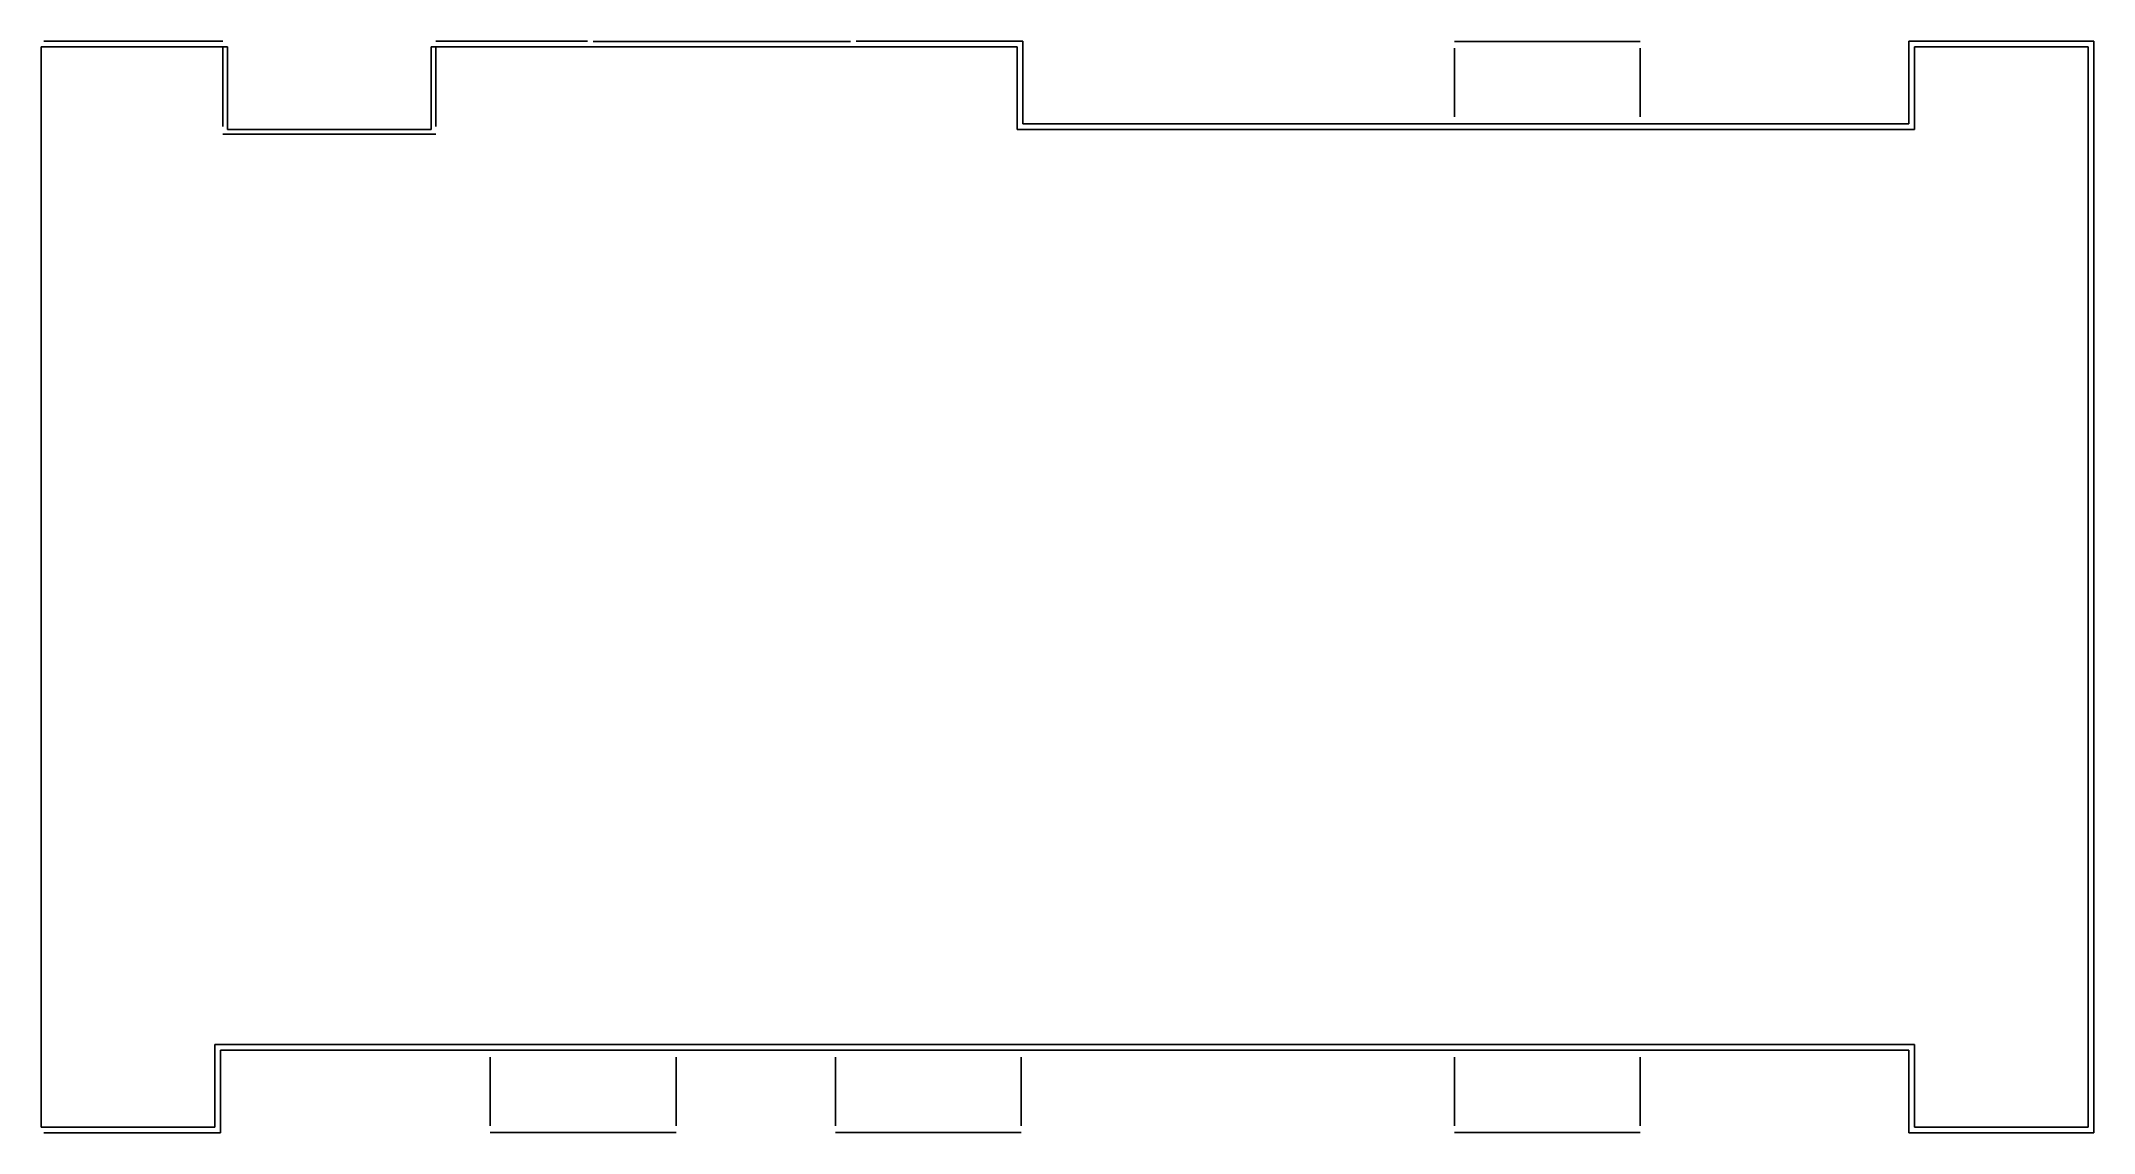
# Model space of a CAD drawing. Header units: metres. Extents: x 209 to 37396, y 105 to 19896.
import ezdxf

# ---------------------------------------------------------------- set-up
doc = ezdxf.new("R2010")
doc.units = ezdxf.units.M
for name, color, linetype in [('ALFEIZAR (NO PASANTE)', 7, 'Continuous'), ('ALFEIZAR (PASANTE)', 7, 'Continuous'), ('DINTEL (NO PASANTE)', 7, 'Continuous'), ('DINTEL (PASANTE)', 7, 'Continuous'), ('DURMIENTE (NO PASANTE)', 7, 'Continuous'), ('DURMIENTE (PASANTE)', 7, 'Continuous'), ('INPUT ARISTAS SUP. FORJADOS', 7, 'Continuous'), ('LÍNEA COTA DE NIVEL (NO PASANTE)', 7, 'Continuous'), ('LÍNEA COTA DE NIVEL (PASANTE)', 7, 'Continuous'), ('MONTANTES CORTOS (NO PASANTE)', 7, 'Continuous'), ('MONTANTES CORTOS (PASANTE)', 7, 'Continuous'), ('MONTANTES DE ESQUINA (NO PASANTE)', 7, 'Continuous'), ('MONTANTES DE ESQUINA (PASANTE)', 7, 'Continuous'), ('MONTANTES LARGOS (NO PASANTE)', 7, 'Continuous'), ('MONTANTES LARGOS (PASANTE)', 7, 'Continuous'), ('MONTANTES SIMPLES HUECOS (NO PASANTE)', 7, 'Continuous'), ('MONTANTES SIMPLES HUECOS (PASANTE)', 7, 'Continuous'), ('MONTANTES UNION (PASANTE)', 7, 'Continuous'), ('TESTERO (NO PASANTE)', 7, 'Continuous'), ('TESTERO (PASANTE)', 7, 'Continuous')]:
    doc.layers.add(name, color=color, linetype=linetype)

msp = doc.modelspace()

# ---------------------------------------------------------------- linework, layer by layer
at = {"layer": 'ALFEIZAR (NO PASANTE)'}
for p, q in [((28354, 19889, 4115), (26744, 19889, 4115)), ((3499, 18618, 14340), (3499, 19628, 14340)), ((3499, 18618, 10890), (3499, 19628, 10890)), ((3499, 18618, 7440), (3499, 19628, 7440)), ((3499, 18618, 17790), (3499, 19628, 17790)), ((25811, 19621, 4065), (25811, 18611, 4065)), ((29772, 18396, 4940), (31882, 18396, 4940)), ((33656, 18396, 4940), (32146, 18396, 4940)), ((5290, 18206, 4090), (3930, 18206, 4090)), ((5290, 18206, 15290), (3930, 18206, 15290)), ((5290, 18206, 11840), (3930, 18206, 11840)), ((5290, 18206, 8390), (3930, 18206, 8390)), ((5290, 18206, 18740), (3930, 18206, 18740)), ((7359, 18206, 15290), (6024, 18206, 15290)), ((7359, 18206, 11840), (6024, 18206, 11840)), ((7359, 18206, 8390), (6024, 18206, 8390)), ((7359, 18206, 18740), (6024, 18206, 18740)), ((29772, 1604, 4940), (31882, 1604, 4940)), ((33656, 1604, 4940), (32146, 1604, 4940)), ((11714, 379, 4015), (11714, 1389, 4015)), ((17964, 379, 4065), (17964, 1389, 4065)), ((25811, 379, 4065), (25811, 1389, 4065)), ((9171, 111, 4065), (10781, 111, 4065)), ((15421, 111, 4115), (17031, 111, 4115)), ((28354, 111, 4115), (26744, 111, 4115))]:
    msp.add_line(p, q, dxfattribs=at)
at = {"layer": 'ALFEIZAR (PASANTE)'}
for p, q in [((2525, 19896, 4090), (915, 19896, 4090)), ((2525, 19896, 14440), (915, 19896, 14440)), ((2525, 19896, 17890), (915, 19896, 17890)), ((8338, 19896, 4090), (9948, 19896, 4090)), ((8338, 19896, 14440), (9948, 19896, 14440)), ((8338, 19896, 17890), (9948, 19896, 17890)), ((10842, 19889, 20465), (11692, 19889, 20465)), ((10842, 19889, 6670), (11692, 19889, 6670)), ((10842, 19889, 10120), (11692, 19889, 10120)), ((10842, 19889, 13570), (11692, 19889, 13570)), ((10842, 19889, 3215), (11692, 19889, 3215)), ((10842, 19889, 17020), (11692, 19889, 17020)), ((13392, 19889, 5635), (14242, 19889, 5635)), ((13392, 19889, 12535), (14242, 19889, 12535)), ((13392, 19889, 2180), (14242, 19889, 2180)), ((13392, 19889, 9085), (14242, 19889, 9085)), ((13392, 19889, 15985), (14242, 19889, 15985)), ((13392, 19889, 19430), (14242, 19889, 19430)), ((17056, 19896, 4090), (15446, 19896, 4090)), ((17056, 19896, 14440), (15446, 19896, 14440)), ((17056, 19896, 17890), (15446, 19896, 17890)), ((34980, 19896, 4090), (36590, 19896, 4090)), ((34980, 19896, 14440), (36590, 19896, 14440)), ((34980, 19896, 17890), (36590, 19896, 17890)), ((17996, 18396, 3990), (17996, 19548, 3990)), ((20129, 18396, 3990), (18519, 18396, 3990)), ((21288, 18396, 15290), (23398, 18396, 15290)), ((23398, 18396, 8390), (21288, 18396, 8390)), ((21288, 18396, 4940), (23398, 18396, 4940)), ((24944, 18396, 4090), (24084, 18396, 4090)), ((24984, 18396, 14440), (24124, 18396, 14440)), ((24124, 18396, 7540), (24984, 18396, 7540)), ((26157, 18396, 10990), (25297, 18396, 10990)), ((26157, 18396, 17890), (25297, 18396, 17890)), ((28532, 18396, 11840), (26422, 18396, 11840)), ((28532, 18396, 18740), (26422, 18396, 18740)), ((29772, 18396, 15290), (31882, 18396, 15290)), ((29772, 18396, 11840), (31882, 18396, 11840)), ((29772, 18396, 8390), (31882, 18396, 8390)), ((29772, 18396, 18740), (31882, 18396, 18740)), ((33656, 18396, 15290), (32146, 18396, 15290)), ((32146, 18396, 11840), (33656, 18396, 11840)), ((33656, 18396, 8390), (32146, 18396, 8390)), ((33656, 18396, 18740), (32146, 18396, 18740)), ((37396, 11517, 15290), (37396, 12877, 15290)), ((37396, 11517, 11840), (37396, 12877, 11840)), ((37396, 11517, 18740), (37396, 12877, 18740)), ((37396, 11517, 8390), (37396, 12877, 8390)), ((37396, 11517, 4940), (37396, 12877, 4940)), ((37396, 7123, 15290), (37396, 8483, 15290)), ((37396, 7123, 11840), (37396, 8483, 11840)), ((37396, 7123, 8390), (37396, 8483, 8390)), ((37396, 7123, 18740), (37396, 8483, 18740)), ((37396, 7123, 4940), (37396, 8483, 4940)), ((3844, 1604, 15290), (5354, 1604, 15290)), ((3844, 1604, 11840), (5354, 1604, 11840)), ((3844, 1604, 8390), (5354, 1604, 8390)), ((3844, 1604, 18740), (5354, 1604, 18740)), ((7728, 1604, 15290), (5618, 1604, 15290)), ((7728, 1604, 11840), (5618, 1604, 11840)), ((7728, 1604, 8390), (5618, 1604, 8390)), ((7728, 1604, 18740), (5618, 1604, 18740)), ((11103, 1604, 11840), (8993, 1604, 11840)), ((11103, 1604, 18740), (8993, 1604, 18740)), ((11852, 1604, 15290), (13962, 1604, 15290)), ((11852, 1604, 8390), (13962, 1604, 8390)), ((11852, 1604, 4940), (13962, 1604, 4940)), ((17353, 1604, 18740), (15243, 1604, 18740)), ((17353, 1604, 11840), (15243, 1604, 11840)), ((18102, 1604, 15290), (20212, 1604, 15290)), ((18102, 1604, 8390), (20212, 1604, 8390)), ((18102, 1604, 4940), (20212, 1604, 4940)), ((21288, 1604, 15290), (23398, 1604, 15290)), ((21288, 1604, 8390), (23398, 1604, 8390)), ((21288, 1604, 4940), (23398, 1604, 4940)), ((24124, 1604, 14440), (24984, 1604, 14440)), ((24124, 1604, 4090), (24984, 1604, 4090)), ((25184, 1604, 17890), (26044, 1604, 17890)), ((26422, 1604, 18740), (28532, 1604, 18740)), ((26422, 1604, 11840), (28532, 1604, 11840)), ((29772, 1604, 18740), (31882, 1604, 18740)), ((29772, 1604, 15290), (31882, 1604, 15290)), ((29772, 1604, 11840), (31882, 1604, 11840)), ((29772, 1604, 8390), (31882, 1604, 8390)), ((32146, 1604, 18740), (33656, 1604, 18740)), ((32146, 1604, 15290), (33656, 1604, 15290)), ((32146, 1604, 11840), (33656, 1604, 11840)), ((32146, 1604, 8390), (33656, 1604, 8390)), ((3460, 452, 3990), (3460, 1462, 3990)), ((34040, 452, 3990), (34040, 1462, 3990)), ((910, 105, 4090), (2520, 105, 4090)), ((34980, 105, 4090), (36590, 105, 4090))]:
    msp.add_line(p, q, dxfattribs=at)
at = {"layer": 'DINTEL (NO PASANTE)'}
for p, q in [((28354, 19889, 6525), (26744, 19889, 6525)), ((3499, 18568, 6485), (3499, 19678, 6485)), ((3499, 18618, 16825), (3499, 19628, 16825)), ((3499, 18618, 13375), (3499, 19628, 13375)), ((3499, 18618, 9925), (3499, 19628, 9925)), ((3499, 18618, 20275), (3499, 19628, 20275)), ((7359, 19678, 6485), (7359, 18568, 6485)), ((25811, 19621, 6525), (25811, 18611, 6525)), ((29772, 18396, 6475), (31882, 18396, 6475)), ((33656, 18396, 6475), (32146, 18396, 6475)), ((5290, 18206, 6475), (3930, 18206, 6475)), ((5290, 18206, 16825), (3930, 18206, 16825)), ((5290, 18206, 13375), (3930, 18206, 13375)), ((5290, 18206, 9925), (3930, 18206, 9925)), ((5290, 18206, 20275), (3930, 18206, 20275)), ((7359, 18206, 16825), (6024, 18206, 16825)), ((7359, 18206, 13375), (6024, 18206, 13375)), ((7359, 18206, 9925), (6024, 18206, 9925)), ((7359, 18206, 20275), (6024, 18206, 20275)), ((3844, 1604, 4940), (5354, 1604, 4940)), ((3844, 1604, 6475), (5354, 1604, 6475)), ((7728, 1604, 4940), (5618, 1604, 4940)), ((7728, 1604, 6475), (5618, 1604, 6475)), ((29772, 1604, 6475), (31882, 1604, 6475)), ((33656, 1604, 6475), (32146, 1604, 6475)), ((11714, 379, 6475), (11714, 1389, 6475)), ((17964, 379, 6525), (17964, 1389, 6525)), ((25811, 379, 6525), (25811, 1389, 6525)), ((9171, 111, 6475), (10781, 111, 6475)), ((15421, 111, 6525), (17031, 111, 6525)), ((28354, 111, 6525), (26744, 111, 6525))]:
    msp.add_line(p, q, dxfattribs=at)
at = {"layer": 'DINTEL (PASANTE)'}
for p, q in [((2525, 19896, 6475), (915, 19896, 6475)), ((2525, 19896, 16825), (915, 19896, 16825)), ((2525, 19896, 13375), (915, 19896, 13375)), ((2525, 19896, 9925), (915, 19896, 9925)), ((2525, 19896, 20275), (915, 19896, 20275)), ((8338, 19896, 6475), (9948, 19896, 6475)), ((8338, 19896, 16825), (9948, 19896, 16825)), ((8338, 19896, 13375), (9948, 19896, 13375)), ((8338, 19896, 9925), (9948, 19896, 9925)), ((8338, 19896, 20275), (9948, 19896, 20275)), ((10842, 19889, 21800), (11692, 19889, 21800)), ((10842, 19889, 4550), (11692, 19889, 4550)), ((10842, 19889, 11455), (11692, 19889, 11455)), ((10842, 19889, 14905), (11692, 19889, 14905)), ((10842, 19889, 8005), (11692, 19889, 8005)), ((10842, 19889, 18355), (11692, 19889, 18355)), ((13392, 19889, 13870), (14242, 19889, 13870)), ((13392, 19889, 3515), (14242, 19889, 3515)), ((13392, 19889, 6970), (14242, 19889, 6970)), ((13392, 19889, 20765), (14242, 19889, 20765)), ((13392, 19889, 10420), (14242, 19889, 10420)), ((13392, 19889, 17320), (14242, 19889, 17320)), ((17056, 19896, 6475), (15446, 19896, 6475)), ((17056, 19896, 16825), (15446, 19896, 16825)), ((17056, 19896, 13375), (15446, 19896, 13375)), ((17056, 19896, 9925), (15446, 19896, 9925)), ((17056, 19896, 20275), (15446, 19896, 20275)), ((34980, 19896, 6475), (36590, 19896, 6475)), ((34980, 19896, 16825), (36590, 19896, 16825)), ((34980, 19896, 13375), (36590, 19896, 13375)), ((34980, 19896, 9925), (36590, 19896, 9925)), ((34980, 19896, 20275), (36590, 19896, 20275)), ((17996, 18396, 6475), (17996, 19548, 6475)), ((17996, 18396, 16835), (17996, 19548, 16835)), ((17996, 18396, 13385), (17996, 19548, 13385)), ((17996, 18396, 9935), (17996, 19548, 9935)), ((17996, 18396, 20285), (17996, 19548, 20285)), ((34040, 19548, 16835), (34040, 18396, 16835)), ((34040, 19548, 13385), (34040, 18396, 13385)), ((34040, 19548, 9935), (34040, 18538, 9935)), ((34040, 19548, 20285), (34040, 18396, 20285)), ((20129, 18396, 16835), (18519, 18396, 16835)), ((20129, 18396, 20285), (18519, 18396, 20285)), ((20129, 18396, 13385), (18519, 18396, 13385)), ((20129, 18396, 9935), (18519, 18396, 9935)), ((20129, 18396, 6475), (18519, 18396, 6475)), ((21288, 18396, 16825), (23398, 18396, 16825)), ((23398, 18396, 13385), (21288, 18396, 13385)), ((23398, 18396, 20285), (21288, 18396, 20285)), ((23398, 18396, 9925), (21288, 18396, 9925)), ((21288, 18396, 6475), (23398, 18396, 6475)), ((24944, 18396, 6475), (24084, 18396, 6475)), ((24984, 18396, 16825), (24124, 18396, 16825)), ((24124, 18396, 9925), (24984, 18396, 9925)), ((26157, 18396, 13375), (25297, 18396, 13375)), ((26157, 18396, 20275), (25297, 18396, 20275)), ((26422, 18396, 16835), (28532, 18396, 16835)), ((28532, 18396, 13375), (26422, 18396, 13375)), ((28532, 18396, 9935), (26422, 18396, 9935)), ((28532, 18396, 20275), (26422, 18396, 20275)), ((29772, 18396, 16825), (31882, 18396, 16825)), ((29772, 18396, 13375), (31882, 18396, 13375)), ((29772, 18396, 9925), (31882, 18396, 9925)), ((29772, 18396, 20275), (31882, 18396, 20275)), ((33656, 18396, 16825), (32146, 18396, 16825)), ((32146, 18396, 13375), (33656, 18396, 13375)), ((33656, 18396, 9925), (32146, 18396, 9925)), ((33656, 18396, 20275), (32146, 18396, 20275)), ((37396, 11517, 16825), (37396, 12877, 16825)), ((37396, 11517, 13375), (37396, 12877, 13375)), ((37396, 11517, 20275), (37396, 12877, 20275)), ((37396, 11517, 9925), (37396, 12877, 9925)), ((37396, 11517, 6475), (37396, 12877, 6475)), ((37396, 7123, 16825), (37396, 8483, 16825)), ((37396, 7123, 13375), (37396, 8483, 13375)), ((37396, 7123, 9925), (37396, 8483, 9925)), ((37396, 7123, 20275), (37396, 8483, 20275)), ((37396, 7123, 6475), (37396, 8483, 6475)), ((3460, 452, 16835), (3460, 1604, 16835)), ((3460, 452, 13385), (3460, 1604, 13385)), ((3460, 452, 20285), (3460, 1604, 20285)), ((3844, 1604, 16825), (5354, 1604, 16825)), ((3844, 1604, 13375), (5354, 1604, 13375)), ((3844, 1604, 9925), (5354, 1604, 9925)), ((3844, 1604, 20275), (5354, 1604, 20275)), ((7728, 1604, 16825), (5618, 1604, 16825)), ((7728, 1604, 13375), (5618, 1604, 13375)), ((7728, 1604, 9925), (5618, 1604, 9925)), ((7728, 1604, 20275), (5618, 1604, 20275)), ((11103, 1604, 16835), (8993, 1604, 16835)), ((11103, 1604, 13375), (8993, 1604, 13375)), ((11103, 1604, 9935), (8993, 1604, 9935)), ((11103, 1604, 20275), (8993, 1604, 20275)), ((11852, 1604, 16825), (13962, 1604, 16825)), ((11852, 1604, 13385), (13962, 1604, 13385)), ((11852, 1604, 20285), (13962, 1604, 20285)), ((11852, 1604, 9925), (13962, 1604, 9925)), ((11852, 1604, 6475), (13962, 1604, 6475)), ((17353, 1604, 16835), (15243, 1604, 16835)), ((17353, 1604, 20275), (15243, 1604, 20275)), ((17353, 1604, 13375), (15243, 1604, 13375)), ((17353, 1604, 9935), (15243, 1604, 9935)), ((18102, 1604, 16825), (20212, 1604, 16825)), ((18102, 1604, 9925), (20212, 1604, 9925)), ((18102, 1604, 6475), (20212, 1604, 6475)), ((18152, 1604, 20285), (20262, 1604, 20285)), ((18152, 1604, 13385), (20262, 1604, 13385)), ((21288, 1604, 20285), (23398, 1604, 20285)), ((21288, 1604, 16825), (23398, 1604, 16825)), ((21288, 1604, 13385), (23398, 1604, 13385)), ((21288, 1604, 9925), (23398, 1604, 9925)), ((21288, 1604, 6475), (23398, 1604, 6475)), ((24124, 1604, 16825), (24984, 1604, 16825)), ((24124, 1604, 9925), (24984, 1604, 9925)), ((24124, 1604, 6475), (24984, 1604, 6475)), ((25184, 1604, 20275), (26044, 1604, 20275)), ((25184, 1604, 13375), (26044, 1604, 13375)), ((26422, 1604, 20275), (28532, 1604, 20275)), ((26422, 1604, 16835), (28532, 1604, 16835)), ((26422, 1604, 13375), (28532, 1604, 13375)), ((26422, 1604, 9935), (28532, 1604, 9935)), ((29772, 1604, 20275), (31882, 1604, 20275)), ((29772, 1604, 16825), (31882, 1604, 16825)), ((29772, 1604, 13375), (31882, 1604, 13375)), ((29772, 1604, 9925), (31882, 1604, 9925)), ((32146, 1604, 20275), (33656, 1604, 20275)), ((32146, 1604, 16825), (33656, 1604, 16825)), ((32146, 1604, 13375), (33656, 1604, 13375)), ((32146, 1604, 9925), (33656, 1604, 9925)), ((34040, 1604, 16835), (34040, 452, 16835)), ((34040, 1604, 13385), (34040, 452, 13385)), ((34040, 1604, 20285), (34040, 452, 20285)), ((3460, 452, 6475), (3460, 1462, 6475)), ((3460, 452, 9935), (3460, 1462, 9935)), ((34040, 452, 6475), (34040, 1462, 6475)), ((34040, 452, 9935), (34040, 1462, 9935)), ((910, 105, 6475), (2520, 105, 6475)), ((910, 105, 16825), (2520, 105, 16825)), ((910, 105, 13375), (2520, 105, 13375)), ((910, 105, 9925), (2520, 105, 9925)), ((910, 105, 20275), (2520, 105, 20275)), ((34980, 105, 6475), (36590, 105, 6475)), ((34980, 105, 16825), (36590, 105, 16825)), ((34980, 105, 13375), (36590, 105, 13375)), ((34980, 105, 9925), (36590, 105, 9925)), ((34980, 105, 20275), (36590, 105, 20275))]:
    msp.add_line(p, q, dxfattribs=at)
at = {"layer": 'DURMIENTE (NO PASANTE)'}
for p, q in [((3499, 19776, 3850), (3499, 18348, 3850)), ((3499, 19776, 14230), (3499, 18348, 14230)), ((3499, 19776, 10780), (3499, 18348, 10780)), ((3499, 19776, 7330), (3499, 18348, 7330)), ((3499, 19776, 17680), (3499, 18348, 17680)), ((7359, 18348, 3850), (7359, 19776, 3850)), ((7359, 18348, 14230), (7359, 19776, 14230)), ((7359, 18348, 10780), (7359, 19776, 10780)), ((7359, 18348, 7330), (7359, 19776, 7330)), ((7359, 18348, 17680), (7359, 19776, 17680)), ((29178, 19889, 3900), (25811, 19889, 3900)), ((25811, 19764, 3900), (25811, 18524, 3900)), ((29178, 18524, 3900), (29178, 19764, 3900)), ((34040, 18396, 3850), (29300, 18396, 3850)), ((7359, 18206, 3850), (3499, 18206, 3850)), ((7359, 18206, 14230), (3499, 18206, 14230)), ((7359, 18206, 10780), (3499, 18206, 10780)), ((7359, 18206, 7330), (3499, 18206, 7330)), ((7359, 18206, 17680), (3499, 18206, 17680)), ((3460, 1604, 3850), (8200, 1604, 3850)), ((29300, 1604, 3850), (34040, 1604, 3850)), ((8347, 1476, 3850), (8347, 236, 3850)), ((11714, 236, 3850), (11714, 1476, 3850)), ((14597, 236, 3900), (14597, 1476, 3900)), ((17964, 236, 3900), (17964, 1476, 3900)), ((25811, 236, 3900), (25811, 1476, 3900)), ((29178, 1476, 3900), (29178, 236, 3900)), ((8347, 111, 3850), (11714, 111, 3850)), ((14597, 111, 3900), (17964, 111, 3900)), ((29178, 111, 3900), (25811, 111, 3900))]:
    msp.add_line(p, q, dxfattribs=at)
at = {"layer": 'DURMIENTE (PASANTE)'}
for p, q in [((259, 19896, 3850), (3499, 19896, 3850)), ((7359, 19896, 3850), (10110, 19896, 3850)), ((14874, 19889, 1465), (10211, 19889, 1465)), ((14974, 19896, 3850), (17996, 19896, 3850)), ((17996, 18396, 3850), (17996, 19896, 3850)), ((34040, 19896, 3850), (34040, 18538, 3850)), ((37396, 19896, 3850), (34040, 19896, 3850)), ((37396, 15019, 3850), (37396, 19896, 3850)), ((20295, 18396, 3850), (17996, 18396, 3850)), ((23898, 18396, 3850), (20295, 18396, 3850)), ((25624, 18396, 3850), (23898, 18396, 3850)), ((28925, 18396, 7450), (23965, 18396, 7450)), ((34040, 18396, 7450), (28925, 18396, 7450)), ((37396, 10009, 3850), (37396, 15019, 3850)), ((37396, 5000, 3850), (37396, 10009, 3850)), ((37396, 105, 3850), (37396, 5000, 3850)), ((3460, 1604, 7450), (8575, 1604, 7450)), ((8575, 1604, 7450), (11685, 1604, 7450)), ((15075, 1604, 7450), (11685, 1604, 7450)), ((14493, 1604, 3850), (11735, 1604, 3850)), ((15075, 1604, 7450), (17885, 1604, 7450)), ((21125, 1604, 3850), (17985, 1604, 3850)), ((21125, 1604, 3850), (23955, 1604, 3850)), ((23955, 1604, 3850), (25664, 1604, 3850)), ((28965, 1604, 7450), (24005, 1604, 7450)), ((34040, 1604, 7450), (28965, 1604, 7450)), ((3460, 105, 3850), (3460, 1462, 3850)), ((34040, 1462, 3850), (34040, 105, 3850)), ((259, 105, 3850), (3460, 105, 3850)), ((34040, 105, 3850), (37396, 105, 3850))]:
    msp.add_line(p, q, dxfattribs=at)
at = {"layer": 'INPUT ARISTAS SUP. FORJADOS'}
for p, q in [((209, 19791, 7270), (3584, 19791, 7270)), ((209, 19791, 7270), (209, 210, 7270)), ((3584, 19791, 10720), (209, 19791, 10720)), ((209, 19791, 10720), (209, 210, 10720)), ((3584, 19791, 14170), (209, 19791, 14170)), ((209, 19791, 14170), (209, 210, 14170)), ((209, 19791, 17620), (3584, 19791, 17620)), ((209, 19791, 17620), (209, 210, 17620)), ((3584, 19791, 21120), (209, 19791, 21120)), ((209, 19791, 21120), (209, 210, 21120)), ((209, 19791, 3800), (3584, 19791, 3800)), ((209, 19791, 3800), (209, 209, 3800)), ((3584, 18291, 7270), (3584, 19791, 7270)), ((3584, 18291, 10720), (3584, 19791, 10720)), ((3584, 18291, 14170), (3584, 19791, 14170)), ((3584, 18291, 17620), (3584, 19791, 17620)), ((3584, 18291, 21120), (3584, 19791, 21120)), ((3584, 18291, 3800), (3584, 19791, 3800)), ((17891, 19791, 7270), (7274, 19791, 7270)), ((7274, 19791, 7270), (7274, 18291, 7270)), ((7274, 19791, 10720), (17891, 19791, 10720)), ((7274, 19791, 10720), (7274, 18291, 10720)), ((17891, 19791, 14170), (7274, 19791, 14170)), ((7274, 18291, 14170), (7274, 19791, 14170)), ((7274, 19791, 17620), (17891, 19791, 17620)), ((7274, 19791, 17620), (7274, 18291, 17620)), ((17891, 19791, 21120), (7274, 19791, 21120)), ((7274, 19791, 21120), (7274, 18291, 21120)), ((17891, 19791, 3800), (7274, 19791, 3800)), ((7274, 18291, 3800), (7274, 19791, 3800)), ((17891, 18291, 7270), (17891, 19791, 7270)), ((17891, 18291, 10720), (17891, 19791, 10720)), ((17891, 18291, 14170), (17891, 19791, 14170)), ((17891, 18291, 17620), (17891, 19791, 17620)), ((17891, 18291, 21120), (17891, 19791, 21120)), ((17891, 18291, 3800), (17891, 19791, 3800)), ((37291, 19791, 7270), (34145, 19791, 7270)), ((34145, 19791, 7270), (34145, 18291, 7270)), ((37291, 19791, 10720), (34145, 19791, 10720)), ((34145, 19791, 10720), (34145, 18291, 10720)), ((37291, 19791, 14170), (34145, 19791, 14170)), ((34145, 19791, 14170), (34145, 18291, 14170)), ((37291, 19791, 17620), (34145, 19791, 17620)), ((34145, 19791, 17620), (34145, 18291, 17620)), ((37291, 19791, 21120), (34145, 19791, 21120)), ((34145, 19791, 21120), (34145, 18291, 21120)), ((37291, 19791, 3800), (34145, 19791, 3800)), ((34145, 19791, 3800), (34145, 18291, 3800)), ((37291, 210, 7270), (37291, 19791, 7270)), ((37291, 210, 10720), (37291, 19791, 10720)), ((37291, 210, 14170), (37291, 19791, 14170)), ((37291, 210, 17620), (37291, 19791, 17620)), ((37291, 210, 21120), (37291, 19791, 21120)), ((37291, 209, 3800), (37291, 19791, 3800)), ((7274, 18291, 7270), (3584, 18291, 7270)), ((7274, 18291, 10720), (3584, 18291, 10720)), ((7274, 18291, 14170), (3584, 18291, 14170)), ((7274, 18291, 17620), (3584, 18291, 17620)), ((7274, 18291, 21120), (3584, 18291, 21120)), ((7274, 18291, 3800), (3584, 18291, 3800)), ((17891, 18291, 7270), (25744, 18291, 7270)), ((34145, 18291, 10720), (17891, 18291, 10720)), ((34145, 18291, 14170), (17891, 18291, 14170)), ((34145, 18291, 17620), (17891, 18291, 17620)), ((34145, 18291, 21120), (17891, 18291, 21120)), ((25744, 18291, 3800), (17891, 18291, 3800)), ((25744, 18291, 7270), (34145, 18291, 7270)), ((34145, 18291, 3800), (25744, 18291, 3800)), ((3355, 210, 7270), (3355, 1709, 7270)), ((11666, 1709, 7270), (3355, 1709, 7270)), ((3355, 210, 10720), (3355, 1709, 10720)), ((3355, 1709, 10720), (34145, 1709, 10720)), ((3355, 210, 14170), (3355, 1709, 14170)), ((3355, 1709, 14170), (34145, 1709, 14170)), ((3355, 210, 17620), (3355, 1709, 17620)), ((3355, 1709, 17620), (34145, 1709, 17620)), ((3355, 210, 21120), (3355, 1709, 21120)), ((3355, 1709, 21120), (34145, 1709, 21120)), ((3355, 209, 3800), (3355, 1709, 3800)), ((11666, 1709, 3800), (3355, 1709, 3800)), ((11666, 1709, 3800), (11781, 1709, 3800)), ((11666, 1709, 7270), (11781, 1709, 7270)), ((11781, 1709, 7270), (14530, 1709, 7270)), ((11781, 1709, 3800), (14530, 1709, 3800)), ((14530, 1709, 7270), (18031, 1709, 7270)), ((14530, 1709, 3800), (18031, 1709, 3800)), ((25744, 1709, 7270), (18031, 1709, 7270)), ((18031, 1709, 3800), (25744, 1709, 3800)), ((25744, 1709, 7270), (25858, 1709, 7270)), ((25744, 1709, 3800), (25858, 1709, 3800)), ((34145, 1709, 7270), (25858, 1709, 7270)), ((25858, 1709, 3800), (34145, 1709, 3800)), ((34145, 1709, 7270), (34145, 210, 7270)), ((34145, 1709, 10720), (34145, 210, 10720)), ((34145, 1709, 14170), (34145, 210, 14170)), ((34145, 1709, 17620), (34145, 210, 17620)), ((34145, 1709, 21120), (34145, 210, 21120)), ((34145, 1709, 3800), (34145, 209, 3800)), ((209, 210, 7270), (3355, 210, 7270)), ((209, 210, 10720), (3355, 210, 10720)), ((209, 210, 14170), (3355, 210, 14170)), ((209, 210, 17620), (3355, 210, 17620)), ((209, 210, 21120), (3355, 210, 21120)), ((3355, 209, 3800), (209, 209, 3800)), ((34145, 210, 7270), (37291, 210, 7270)), ((34145, 210, 10720), (37291, 210, 10720)), ((34145, 210, 14170), (37291, 210, 14170)), ((34145, 210, 17620), (37291, 210, 17620)), ((34145, 210, 21120), (37291, 210, 21120)), ((34145, 209, 3800), (37291, 209, 3800))]:
    msp.add_line(p, q, dxfattribs=at)
at = {"layer": 'LÍNEA COTA DE NIVEL (NO PASANTE)'}
for p, q in [((3499, 19776, 18920), (3499, 18348, 18920)), ((3499, 19776, 15470), (3499, 18348, 15470)), ((3499, 19776, 12020), (3499, 18348, 12020)), ((3499, 19776, 8570), (3499, 18348, 8570)), ((3499, 19776, 5150), (3499, 18348, 5150)), ((7359, 18348, 18920), (7359, 19776, 18920)), ((7359, 18348, 15470), (7359, 19776, 15470)), ((7359, 18348, 12020), (7359, 19776, 12020)), ((7359, 18348, 8570), (7359, 19776, 8570)), ((7359, 18348, 5150), (7359, 19776, 5150)), ((25811, 19889, 5150), (29178, 19889, 5150)), ((25811, 19764, 5150), (25811, 18524, 5150)), ((29178, 18524, 5150), (29178, 19764, 5150)), ((34040, 18396, 5150), (29300, 18396, 5150)), ((7359, 18206, 18920), (3499, 18206, 18920)), ((7359, 18206, 15470), (3499, 18206, 15470)), ((7359, 18206, 12020), (3499, 18206, 12020)), ((7359, 18206, 8570), (3499, 18206, 8570)), ((7359, 18206, 5150), (3499, 18206, 5150)), ((8200, 1604, 5150), (3460, 1604, 5150)), ((34040, 1604, 5150), (29300, 1604, 5150)), ((8347, 236, 5100), (8347, 1476, 5100)), ((11714, 1476, 5100), (11714, 236, 5100)), ((14597, 1476, 5150), (14597, 236, 5150)), ((17964, 236, 5150), (17964, 1476, 5150)), ((25811, 1476, 5150), (25811, 236, 5150)), ((29178, 238, 5150), (29178, 1478, 5150)), ((29178, 236, 5150), (29178, 1476, 5150)), ((11714, 111, 5100), (8347, 111, 5100)), ((14597, 111, 5150), (17964, 111, 5150)), ((25811, 111, 5150), (29178, 111, 5150))]:
    msp.add_line(p, q, dxfattribs=at)
at = {"layer": 'LÍNEA COTA DE NIVEL (PASANTE)'}
for p, q in [((259, 19896, 18920), (3499, 19896, 18920)), ((259, 19896, 15470), (3499, 19896, 15470)), ((259, 19896, 12020), (3499, 19896, 12020)), ((259, 19896, 8570), (3499, 19896, 8570)), ((259, 19896, 5150), (3499, 19896, 5150)), ((7359, 19896, 18920), (10110, 19896, 18920)), ((7359, 19896, 15470), (10110, 19896, 15470)), ((7359, 19896, 12020), (10110, 19896, 12020)), ((7359, 19896, 8570), (10110, 19896, 8570)), ((7359, 19896, 5150), (10110, 19896, 5150)), ((10211, 19889, 20045), (14874, 19889, 20045)), ((10211, 19889, 16590), (14874, 19889, 16590)), ((14874, 19889, 13140), (10211, 19889, 13140)), ((10211, 19889, 9690), (14874, 19889, 9690)), ((10211, 19889, 6240), (14874, 19889, 6240)), ((10211, 19889, 2665), (14874, 19889, 2665)), ((14974, 19896, 18920), (17996, 19896, 18920)), ((14974, 19896, 15470), (17996, 19896, 15470)), ((14974, 19896, 12020), (17996, 19896, 12020)), ((14974, 19896, 8570), (17996, 19896, 8570)), ((14974, 19896, 5150), (17996, 19896, 5150)), ((17996, 18396, 18920), (17996, 19896, 18920)), ((17996, 18396, 15470), (17996, 19896, 15470)), ((17996, 18396, 12020), (17996, 19896, 12020)), ((17996, 18396, 8570), (17996, 19896, 8570)), ((17996, 18396, 5150), (17996, 19896, 5150)), ((34040, 19896, 18920), (34040, 18396, 18920)), ((34040, 19896, 15470), (34040, 18396, 15470)), ((34040, 19896, 12020), (34040, 18396, 12020)), ((34040, 19896, 8570), (34040, 18538, 8570)), ((34040, 19896, 5150), (34040, 18538, 5150)), ((37396, 19896, 18920), (34040, 19896, 18920)), ((37396, 19896, 15470), (34040, 19896, 15470)), ((37396, 19896, 12020), (34040, 19896, 12020)), ((37396, 19896, 8570), (34040, 19896, 8570)), ((37396, 19896, 5150), (34040, 19896, 5150)), ((37396, 105, 18920), (37396, 19896, 18920)), ((37396, 105, 15470), (37396, 19896, 15470)), ((37396, 105, 12020), (37396, 19896, 12020)), ((37396, 105, 8570), (37396, 19896, 8570)), ((37396, 105, 5150), (37396, 19896, 5150)), ((34040, 18396, 18920), (17996, 18396, 18920)), ((34040, 18396, 15470), (17996, 18396, 15470)), ((34040, 18396, 12020), (17996, 18396, 12020)), ((34040, 18396, 8570), (17996, 18396, 8570)), ((25624, 18396, 5150), (17996, 18396, 5150)), ((34040, 18396, 5150), (29300, 18396, 5150)), ((3460, 1604, 18920), (34040, 1604, 18920)), ((3460, 1604, 15470), (34040, 1604, 15470)), ((3460, 1604, 12020), (34040, 1604, 12020)), ((3460, 1604, 8570), (34040, 1604, 8570)), ((3460, 105, 18920), (3460, 1604, 18920)), ((3460, 105, 15470), (3460, 1604, 15470)), ((3460, 105, 12020), (3460, 1604, 12020)), ((11735, 1604, 5150), (14493, 1604, 5150)), ((17985, 1604, 5150), (25664, 1604, 5150)), ((34040, 1604, 18920), (34040, 105, 18920)), ((34040, 1604, 15470), (34040, 105, 15470)), ((34040, 1604, 12020), (34040, 105, 12020)), ((3460, 105, 8570), (3460, 1462, 8570)), ((3460, 105, 5150), (3460, 1462, 5150)), ((34040, 1462, 8570), (34040, 105, 8570)), ((34040, 1462, 5150), (34040, 105, 5150)), ((259, 105, 18920), (3460, 105, 18920)), ((259, 105, 15470), (3460, 105, 15470)), ((259, 105, 12020), (3460, 105, 12020)), ((259, 105, 8570), (3460, 105, 8570)), ((259, 105, 5150), (3460, 105, 5150)), ((34040, 105, 18920), (37396, 105, 18920)), ((34040, 105, 15470), (37396, 105, 15470)), ((34040, 105, 12020), (37396, 105, 12020)), ((34040, 105, 8570), (37396, 105, 8570)), ((34040, 105, 5150), (37396, 105, 5150))]:
    msp.add_line(p, q, dxfattribs=at)
at = {"layer": 'MONTANTES CORTOS (NO PASANTE)'}
for p, q in [((26962, 19889, 3900), (26962, 19889, 4115)), ((26962, 19889, 6525), (26962, 19889, 6945)), ((27591, 19889, 3900), (27591, 19889, 4115)), ((27591, 19889, 6525), (27591, 19889, 6945)), ((28218, 19889, 3900), (28218, 19889, 4115)), ((3499, 19628, 6475), (3499, 19628, 6895)), ((7359, 19555, 6475), (7359, 19555, 6895)), ((3499, 19335, 6475), (3499, 19335, 6895)), ((3499, 19335, 16825), (3499, 19335, 17245)), ((3499, 19335, 14230), (3499, 19335, 14340)), ((3499, 19335, 13375), (3499, 19335, 13795)), ((3499, 19335, 10780), (3499, 19335, 10890)), ((3499, 19335, 9925), (3499, 19335, 10345)), ((3499, 19335, 7330), (3499, 19335, 7440)), ((3499, 19335, 20275), (3499, 19335, 21070)), ((3499, 19335, 17680), (3499, 19335, 17790)), ((7359, 19062, 6475), (7359, 19062, 6895)), ((25811, 19202, 6525), (25811, 19202, 6945)), ((3499, 18710, 6475), (3499, 18710, 6895)), ((3499, 18710, 16825), (3499, 18710, 17245)), ((3499, 18710, 14230), (3499, 18710, 14340)), ((3499, 18710, 13375), (3499, 18710, 13795)), ((3499, 18710, 10780), (3499, 18710, 10890)), ((3499, 18710, 9925), (3499, 18710, 10345)), ((3499, 18710, 7330), (3499, 18710, 7440)), ((3499, 18710, 20275), (3499, 18710, 21070)), ((3499, 18710, 17680), (3499, 18710, 17790)), ((3499, 18618, 6475), (3499, 18618, 6895)), ((25811, 18783, 6525), (25811, 18783, 6945)), ((30182, 18396, 6475), (30182, 18396, 6895)), ((30809, 18396, 3850), (30809, 18396, 4940)), ((30809, 18396, 6475), (30809, 18396, 6895)), ((31436, 18396, 3850), (31436, 18396, 4940)), ((31436, 18396, 6475), (31436, 18396, 6895)), ((32690, 18396, 6475), (32690, 18396, 6895)), ((32690, 18396, 3850), (32690, 18396, 4940)), ((33173, 18396, 3850), (33173, 18396, 4940)), ((33173, 18396, 6475), (33173, 18396, 6895)), ((4305, 18206, 6475), (4305, 18206, 6895)), ((4305, 18206, 3850), (4305, 18206, 4090)), ((4305, 18206, 16825), (4305, 18206, 17245)), ((4305, 18206, 14230), (4305, 18206, 15290)), ((4305, 18206, 13375), (4305, 18206, 13795)), ((4305, 18206, 10780), (4305, 18206, 11840)), ((4305, 18206, 9925), (4305, 18206, 10345)), ((4305, 18206, 7330), (4305, 18206, 8390)), ((4305, 18206, 20275), (4305, 18206, 21070)), ((4305, 18206, 17680), (4305, 18206, 18740)), ((4681, 18206, 6475), (4681, 18206, 6895)), ((4681, 18206, 3850), (4681, 18206, 4090)), ((4681, 18206, 16825), (4681, 18206, 17245)), ((4681, 18206, 14230), (4681, 18206, 15290)), ((4681, 18206, 13375), (4681, 18206, 13795)), ((4681, 18206, 10780), (4681, 18206, 11840)), ((4681, 18206, 9925), (4681, 18206, 10345)), ((4681, 18206, 7330), (4681, 18206, 8390)), ((4681, 18206, 20275), (4681, 18206, 21070)), ((4681, 18206, 17680), (4681, 18206, 18740)), ((6606, 18206, 16825), (6606, 18206, 17245)), ((6606, 18206, 14230), (6606, 18206, 15290)), ((6606, 18206, 13375), (6606, 18206, 13795)), ((6606, 18206, 10780), (6606, 18206, 11840)), ((6606, 18206, 9925), (6606, 18206, 10345)), ((6606, 18206, 7330), (6606, 18206, 8390)), ((6606, 18206, 20275), (6606, 18206, 21070)), ((6606, 18206, 17680), (6606, 18206, 18740)), ((7189, 18206, 16825), (7189, 18206, 17245)), ((7189, 18206, 14230), (7189, 18206, 15290)), ((7189, 18206, 13375), (7189, 18206, 13795)), ((7189, 18206, 10780), (7189, 18206, 11840)), ((7189, 18206, 9925), (7189, 18206, 10345)), ((7189, 18206, 7330), (7189, 18206, 8390)), ((7189, 18206, 20275), (7189, 18206, 21070)), ((7189, 18206, 17680), (7189, 18206, 18740)), ((4327, 1604, 6475), (4327, 1604, 6895)), ((4327, 1604, 3850), (4327, 1604, 4940)), ((4810, 1604, 6475), (4810, 1604, 6895)), ((4810, 1604, 3850), (4810, 1604, 4940)), ((6064, 1604, 6475), (6064, 1604, 6895)), ((6064, 1604, 3850), (6064, 1604, 4940)), ((6691, 1604, 6475), (6691, 1604, 6895)), ((6691, 1604, 3850), (6691, 1604, 4940)), ((7318, 1604, 6475), (7318, 1604, 6895)), ((7318, 1604, 3850), (7318, 1604, 4940)), ((30182, 1604, 3850), (30182, 1604, 4940)), ((30182, 1604, 6475), (30182, 1604, 6895)), ((30809, 1604, 3850), (30809, 1604, 4940)), ((30809, 1604, 6475), (30809, 1604, 6895)), ((31436, 1604, 3850), (31436, 1604, 4940)), ((31436, 1604, 6475), (31436, 1604, 6895)), ((32690, 1604, 6475), (32690, 1604, 6895)), ((32690, 1604, 3850), (32690, 1604, 4940)), ((33173, 1604, 3850), (33173, 1604, 4940)), ((33173, 1604, 6475), (33173, 1604, 6895)), ((11714, 1217, 6475), (11714, 1217, 6895)), ((17964, 1217, 6525), (17964, 1217, 6945)), ((25811, 1217, 6525), (25811, 1217, 6945)), ((11714, 798, 6475), (11714, 798, 6895)), ((17964, 798, 6525), (17964, 798, 6945)), ((25811, 798, 6525), (25811, 798, 6945)), ((9307, 111, 3850), (9307, 111, 4065)), ((9307, 111, 6475), (9307, 111, 6895)), ((9934, 111, 3850), (9934, 111, 4065)), ((9934, 111, 6475), (9934, 111, 6895)), ((10563, 111, 3850), (10563, 111, 4065)), ((10563, 111, 6475), (10563, 111, 6895)), ((15557, 111, 3900), (15557, 111, 4115)), ((15557, 111, 6525), (15557, 111, 6945)), ((16184, 111, 3900), (16184, 111, 4115)), ((16184, 111, 6525), (16184, 111, 6945)), ((16813, 111, 3900), (16813, 111, 4115)), ((16813, 111, 6525), (16813, 111, 6945)), ((26962, 111, 3900), (26962, 111, 4115)), ((26962, 111, 6525), (26962, 111, 6945)), ((27591, 111, 3900), (27591, 111, 4115)), ((27591, 111, 6525), (27591, 111, 6945)), ((28218, 111, 3900), (28218, 111, 4115)), ((28218, 111, 6525), (28218, 111, 6945))]:
    msp.add_line(p, q, dxfattribs=at)
at = {"layer": 'MONTANTES CORTOS (PASANTE)'}
for p, q in [((1466, 19896, 6475), (1466, 19896, 7325)), ((1466, 19896, 3850), (1466, 19896, 4090)), ((1466, 19896, 16825), (1466, 19896, 17675)), ((1466, 19896, 13375), (1466, 19896, 14225)), ((1466, 19896, 9925), (1466, 19896, 10775)), ((1466, 19896, 20275), (1466, 19896, 21045)), ((1996, 19896, 6475), (1996, 19896, 7325)), ((1996, 19896, 3850), (1996, 19896, 4090)), ((1996, 19896, 16825), (1996, 19896, 17675)), ((1996, 19896, 13375), (1996, 19896, 14225)), ((1996, 19896, 9925), (1996, 19896, 10775)), ((1996, 19896, 20275), (1996, 19896, 21045)), ((8519, 19896, 6475), (8519, 19896, 7325)), ((8519, 19896, 3850), (8519, 19896, 4090)), ((8519, 19896, 16825), (8519, 19896, 17675)), ((8519, 19896, 13375), (8519, 19896, 14225)), ((8519, 19896, 9925), (8519, 19896, 10775)), ((8519, 19896, 20275), (8519, 19896, 21045)), ((9146, 19896, 6475), (9146, 19896, 7325)), ((9146, 19896, 3850), (9146, 19896, 4090)), ((9146, 19896, 16825), (9146, 19896, 17675)), ((9146, 19896, 13375), (9146, 19896, 14225)), ((9146, 19896, 9925), (9146, 19896, 10775)), ((9146, 19896, 20275), (9146, 19896, 21045)), ((9773, 19896, 6475), (9773, 19896, 7325)), ((9773, 19896, 3850), (9773, 19896, 4090)), ((9773, 19896, 16825), (9773, 19896, 17675)), ((9773, 19896, 13375), (9773, 19896, 14225)), ((9773, 19896, 9925), (9773, 19896, 10775)), ((9773, 19896, 20275), (9773, 19896, 21045)), ((11418, 19889, 11815), (11418, 19889, 13570)), ((11418, 19889, 18715), (11418, 19889, 20465)), ((11418, 19889, 21800), (11418, 19889, 22410)), ((11418, 19889, 1465), (11418, 19889, 3215)), ((11418, 19889, 8365), (11418, 19889, 10120)), ((11418, 19889, 11455), (11418, 19889, 11815)), ((11418, 19889, 4550), (11418, 19889, 4915)), ((11418, 19889, 14905), (11418, 19889, 15265)), ((11418, 19889, 15265), (11418, 19889, 17020)), ((11418, 19889, 18355), (11418, 19889, 18715)), ((11418, 19889, 8005), (11418, 19889, 8365)), ((11418, 19889, 4915), (11418, 19889, 6670)), ((13926, 19889, 1465), (13926, 19889, 2180)), ((13926, 19889, 4915), (13926, 19889, 5635)), ((13926, 19889, 3515), (13926, 19889, 4915)), ((13926, 19889, 11815), (13926, 19889, 12535)), ((13926, 19889, 18715), (13926, 19889, 19430)), ((13926, 19889, 20765), (13926, 19889, 22410)), ((13926, 19889, 8365), (13926, 19889, 9085)), ((13926, 19889, 10420), (13926, 19889, 11815)), ((13926, 19889, 13870), (13926, 19889, 15265)), ((13926, 19889, 15265), (13926, 19889, 15985)), ((13926, 19889, 17320), (13926, 19889, 18715)), ((13926, 19889, 6970), (13926, 19889, 8365)), ((15813, 19896, 6475), (15813, 19896, 7325)), ((15813, 19896, 3850), (15813, 19896, 4090)), ((15813, 19896, 16825), (15813, 19896, 17675)), ((15813, 19896, 13375), (15813, 19896, 14225)), ((15813, 19896, 9925), (15813, 19896, 10775)), ((15813, 19896, 20275), (15813, 19896, 21045)), ((16181, 19896, 6475), (16181, 19896, 7325)), ((16181, 19896, 3850), (16181, 19896, 4090)), ((16181, 19896, 16825), (16181, 19896, 17675)), ((16181, 19896, 13375), (16181, 19896, 14225)), ((16181, 19896, 9925), (16181, 19896, 10775)), ((16181, 19896, 20275), (16181, 19896, 21045)), ((16618, 19896, 6475), (16618, 19896, 7325)), ((16618, 19896, 3850), (16618, 19896, 4090)), ((16618, 19896, 16825), (16618, 19896, 17675)), ((16618, 19896, 13375), (16618, 19896, 14225)), ((16618, 19896, 9925), (16618, 19896, 10775)), ((16618, 19896, 20275), (16618, 19896, 21045)), ((35200, 19896, 6475), (35200, 19896, 7325)), ((35200, 19896, 3850), (35200, 19896, 4090)), ((35200, 19896, 16825), (35200, 19896, 17675)), ((35200, 19896, 13375), (35200, 19896, 14225)), ((35200, 19896, 9925), (35200, 19896, 10775)), ((35200, 19896, 20275), (35200, 19896, 21045)), ((35827, 19896, 6475), (35827, 19896, 7325)), ((35827, 19896, 3850), (35827, 19896, 4090)), ((35827, 19896, 16825), (35827, 19896, 17675)), ((35827, 19896, 13375), (35827, 19896, 14225)), ((35827, 19896, 9925), (35827, 19896, 10775)), ((35827, 19896, 20275), (35827, 19896, 21045)), ((36454, 19896, 6475), (36454, 19896, 7325)), ((36454, 19896, 3850), (36454, 19896, 4090)), ((36454, 19896, 16825), (36454, 19896, 17675)), ((36454, 19896, 13375), (36454, 19896, 14225)), ((36454, 19896, 9925), (36454, 19896, 10775)), ((36454, 19896, 20275), (36454, 19896, 21045)), ((17996, 19129, 6475), (17996, 19129, 7325)), ((17996, 19129, 3850), (17996, 19129, 3990)), ((17996, 19129, 16825), (17996, 19129, 17675)), ((17996, 19129, 13375), (17996, 19129, 14225)), ((17996, 19129, 9925), (17996, 19129, 10775)), ((17996, 19129, 20275), (17996, 19129, 21045)), ((34040, 19043, 16825), (34040, 19043, 17675)), ((34040, 19043, 13375), (34040, 19043, 14225)), ((34040, 19043, 9925), (34040, 19043, 10775)), ((34040, 19043, 20275), (34040, 19043, 21045)), ((17996, 18710, 6475), (17996, 18710, 7325)), ((17996, 18710, 3850), (17996, 18710, 3990)), ((17996, 18710, 16825), (17996, 18710, 17675)), ((17996, 18710, 13375), (17996, 18710, 14225)), ((17996, 18710, 9925), (17996, 18710, 10775)), ((17996, 18710, 20275), (17996, 18710, 21045)), ((18848, 18396, 16825), (18848, 18396, 17675)), ((18848, 18396, 20275), (18848, 18396, 21045)), ((18848, 18396, 13375), (18848, 18396, 14225)), ((18848, 18396, 9925), (18848, 18396, 10775)), ((18848, 18396, 6475), (18848, 18396, 7325)), ((18848, 18396, 3850), (18848, 18396, 3990)), ((19178, 18396, 16825), (19178, 18396, 17675)), ((19178, 18396, 20275), (19178, 18396, 21045)), ((19178, 18396, 13375), (19178, 18396, 14225)), ((19178, 18396, 9925), (19178, 18396, 10775)), ((19178, 18396, 6475), (19178, 18396, 7325)), ((19178, 18396, 3850), (19178, 18396, 3990)), ((19653, 18396, 16825), (19653, 18396, 17675)), ((19653, 18396, 20275), (19653, 18396, 21045)), ((19653, 18396, 13375), (19653, 18396, 14225)), ((19653, 18396, 9925), (19653, 18396, 10775)), ((19653, 18396, 6475), (19653, 18396, 7325)), ((19653, 18396, 3850), (19653, 18396, 3990)), ((21552, 18396, 16825), (21552, 18396, 17675)), ((21552, 18396, 14225), (21552, 18396, 15290)), ((21552, 18396, 13375), (21552, 18396, 14225)), ((21552, 18396, 20275), (21552, 18396, 21045)), ((21552, 18396, 9925), (21552, 18396, 10775)), ((21552, 18396, 7325), (21552, 18396, 8390)), ((21552, 18396, 6475), (21552, 18396, 7325)), ((21552, 18396, 3850), (21552, 18396, 4940)), ((22179, 18396, 16825), (22179, 18396, 17675)), ((22179, 18396, 14225), (22179, 18396, 15290)), ((22179, 18396, 13375), (22179, 18396, 14225)), ((22179, 18396, 20275), (22179, 18396, 21045)), ((22179, 18396, 9925), (22179, 18396, 10775)), ((22179, 18396, 7325), (22179, 18396, 8390)), ((22179, 18396, 6475), (22179, 18396, 7325)), ((22179, 18396, 3850), (22179, 18396, 4940)), ((22806, 18396, 16825), (22806, 18396, 17675)), ((22806, 18396, 14225), (22806, 18396, 15290)), ((22806, 18396, 13375), (22806, 18396, 14225)), ((22806, 18396, 20275), (22806, 18396, 21045)), ((22806, 18396, 9925), (22806, 18396, 10775)), ((22806, 18396, 7325), (22806, 18396, 8390)), ((22806, 18396, 6475), (22806, 18396, 7325)), ((22806, 18396, 3850), (22806, 18396, 4940)), ((24531, 18396, 6475), (24531, 18396, 7325)), ((24531, 18396, 3850), (24531, 18396, 4090)), ((24554, 18396, 16825), (24554, 18396, 17675)), ((24554, 18396, 9925), (24554, 18396, 10775)), ((25801, 18396, 13375), (25801, 18396, 14225)), ((25801, 18396, 20275), (25801, 18396, 21045)), ((26694, 18396, 16825), (26694, 18396, 17675)), ((26694, 18396, 13375), (26694, 18396, 14225)), ((26694, 18396, 10775), (26694, 18396, 11840)), ((26694, 18396, 9925), (26694, 18396, 10775)), ((26694, 18396, 20275), (26694, 18396, 21045)), ((26694, 18396, 17675), (26694, 18396, 18740)), ((27055, 18396, 16825), (27055, 18396, 17675)), ((27055, 18396, 13375), (27055, 18396, 14225)), ((27055, 18396, 10775), (27055, 18396, 11840)), ((27055, 18396, 9925), (27055, 18396, 10775)), ((27055, 18396, 20275), (27055, 18396, 21045)), ((27055, 18396, 17675), (27055, 18396, 18740)), ((27680, 18396, 16825), (27680, 18396, 17675)), ((27680, 18396, 13375), (27680, 18396, 14225)), ((27680, 18396, 10775), (27680, 18396, 11840)), ((27680, 18396, 9925), (27680, 18396, 10775)), ((27680, 18396, 20275), (27680, 18396, 21045)), ((27680, 18396, 17675), (27680, 18396, 18740)), ((28304, 18396, 16825), (28304, 18396, 17675)), ((28304, 18396, 13375), (28304, 18396, 14225)), ((28304, 18396, 10775), (28304, 18396, 11840)), ((28304, 18396, 9925), (28304, 18396, 10775)), ((28304, 18396, 20275), (28304, 18396, 21045)), ((28304, 18396, 17675), (28304, 18396, 18740)), ((30182, 18396, 16825), (30182, 18396, 17675)), ((30182, 18396, 14225), (30182, 18396, 15290)), ((30182, 18396, 13375), (30182, 18396, 14225)), ((30182, 18396, 10775), (30182, 18396, 11840)), ((30182, 18396, 9925), (30182, 18396, 10775)), ((30182, 18396, 7450), (30182, 18396, 8390)), ((30182, 18396, 20275), (30182, 18396, 21045)), ((30182, 18396, 17675), (30182, 18396, 18740)), ((30809, 18396, 16825), (30809, 18396, 17675)), ((30809, 18396, 14225), (30809, 18396, 15290)), ((30809, 18396, 13375), (30809, 18396, 14225)), ((30809, 18396, 10775), (30809, 18396, 11840)), ((30809, 18396, 9925), (30809, 18396, 10775)), ((30809, 18396, 7450), (30809, 18396, 8390)), ((30809, 18396, 20275), (30809, 18396, 21045)), ((30809, 18396, 17675), (30809, 18396, 18740)), ((31436, 18396, 16825), (31436, 18396, 17675)), ((31436, 18396, 14225), (31436, 18396, 15290)), ((31436, 18396, 13375), (31436, 18396, 14225)), ((31436, 18396, 10775), (31436, 18396, 11840)), ((31436, 18396, 9925), (31436, 18396, 10775)), ((31436, 18396, 7450), (31436, 18396, 8390)), ((31436, 18396, 20275), (31436, 18396, 21045)), ((31436, 18396, 17675), (31436, 18396, 18740)), ((32690, 18396, 16825), (32690, 18396, 17675)), ((32690, 18396, 14225), (32690, 18396, 15290)), ((32690, 18396, 13375), (32690, 18396, 14225)), ((32690, 18396, 10775), (32690, 18396, 11840)), ((32690, 18396, 9925), (32690, 18396, 10775)), ((32690, 18396, 7450), (32690, 18396, 8390)), ((32690, 18396, 20275), (32690, 18396, 21045)), ((32690, 18396, 17675), (32690, 18396, 18740)), ((33173, 18396, 16825), (33173, 18396, 17675)), ((33173, 18396, 14225), (33173, 18396, 15290)), ((33173, 18396, 13375), (33173, 18396, 14225)), ((33173, 18396, 10775), (33173, 18396, 11840)), ((33173, 18396, 9925), (33173, 18396, 10775)), ((33173, 18396, 7450), (33173, 18396, 8390)), ((33173, 18396, 20275), (33173, 18396, 21045)), ((33173, 18396, 17675), (33173, 18396, 18740)), ((37396, 12508, 16825), (37396, 12508, 17675)), ((37396, 12508, 14225), (37396, 12508, 15290)), ((37396, 12508, 13375), (37396, 12508, 14225)), ((37396, 12508, 10775), (37396, 12508, 11840)), ((37396, 12508, 20275), (37396, 12508, 21045)), ((37396, 12508, 17675), (37396, 12508, 18740)), ((37396, 12508, 9925), (37396, 12508, 10775)), ((37396, 12508, 7325), (37396, 12508, 8390)), ((37396, 12508, 6475), (37396, 12508, 7325)), ((37396, 12508, 3850), (37396, 12508, 4940)), ((37396, 12013, 16825), (37396, 12013, 17675)), ((37396, 12013, 14225), (37396, 12013, 15290)), ((37396, 12013, 13375), (37396, 12013, 14225)), ((37396, 12013, 10775), (37396, 12013, 11840)), ((37396, 12013, 20275), (37396, 12013, 21045)), ((37396, 12013, 17675), (37396, 12013, 18740)), ((37396, 12013, 9925), (37396, 12013, 10775)), ((37396, 12013, 7325), (37396, 12013, 8390)), ((37396, 12013, 6475), (37396, 12013, 7325)), ((37396, 12013, 3850), (37396, 12013, 4940)), ((37396, 7991, 16825), (37396, 7991, 17675)), ((37396, 7991, 14225), (37396, 7991, 15290)), ((37396, 7991, 13375), (37396, 7991, 14225)), ((37396, 7991, 10775), (37396, 7991, 11840)), ((37396, 7991, 9925), (37396, 7991, 10775)), ((37396, 7991, 7325), (37396, 7991, 8390)), ((37396, 7991, 20275), (37396, 7991, 21045)), ((37396, 7991, 17675), (37396, 7991, 18740)), ((37396, 7991, 6475), (37396, 7991, 7325)), ((37396, 7991, 3850), (37396, 7991, 4940)), ((37396, 7498, 16825), (37396, 7498, 17675)), ((37396, 7498, 14225), (37396, 7498, 15290)), ((37396, 7498, 13375), (37396, 7498, 14225)), ((37396, 7498, 10775), (37396, 7498, 11840)), ((37396, 7498, 9925), (37396, 7498, 10775)), ((37396, 7498, 7325), (37396, 7498, 8390)), ((37396, 7498, 20275), (37396, 7498, 21045)), ((37396, 7498, 17675), (37396, 7498, 18740)), ((37396, 7498, 6475), (37396, 7498, 7325)), ((37396, 7498, 3850), (37396, 7498, 4940)), ((4327, 1604, 16825), (4327, 1604, 17675)), ((4327, 1604, 14225), (4327, 1604, 15290)), ((4327, 1604, 13375), (4327, 1604, 14225)), ((4327, 1604, 10775), (4327, 1604, 11840)), ((4327, 1604, 9925), (4327, 1604, 10775)), ((4327, 1604, 7450), (4327, 1604, 8390)), ((4327, 1604, 20275), (4327, 1604, 21045)), ((4327, 1604, 17675), (4327, 1604, 18740)), ((4810, 1604, 16825), (4810, 1604, 17675)), ((4810, 1604, 14225), (4810, 1604, 15290)), ((4810, 1604, 13375), (4810, 1604, 14225)), ((4810, 1604, 10775), (4810, 1604, 11840)), ((4810, 1604, 9925), (4810, 1604, 10775)), ((4810, 1604, 7450), (4810, 1604, 8390)), ((4810, 1604, 20275), (4810, 1604, 21045)), ((4810, 1604, 17675), (4810, 1604, 18740)), ((6064, 1604, 16825), (6064, 1604, 17675)), ((6064, 1604, 14225), (6064, 1604, 15290)), ((6064, 1604, 13375), (6064, 1604, 14225)), ((6064, 1604, 10775), (6064, 1604, 11840)), ((6064, 1604, 9925), (6064, 1604, 10775)), ((6064, 1604, 7450), (6064, 1604, 8390)), ((6064, 1604, 20275), (6064, 1604, 21045)), ((6064, 1604, 17675), (6064, 1604, 18740)), ((6691, 1604, 16825), (6691, 1604, 17675)), ((6691, 1604, 14225), (6691, 1604, 15290)), ((6691, 1604, 13375), (6691, 1604, 14225)), ((6691, 1604, 10775), (6691, 1604, 11840)), ((6691, 1604, 9925), (6691, 1604, 10775)), ((6691, 1604, 7450), (6691, 1604, 8390)), ((6691, 1604, 20275), (6691, 1604, 21045)), ((6691, 1604, 17675), (6691, 1604, 18740)), ((7318, 1604, 16825), (7318, 1604, 17675)), ((7318, 1604, 14225), (7318, 1604, 15290)), ((7318, 1604, 13375), (7318, 1604, 14225)), ((7318, 1604, 10775), (7318, 1604, 11840)), ((7318, 1604, 9925), (7318, 1604, 10775)), ((7318, 1604, 7450), (7318, 1604, 8390)), ((7318, 1604, 20275), (7318, 1604, 21045)), ((7318, 1604, 17675), (7318, 1604, 18740)), ((9171, 1604, 16825), (9171, 1604, 17675)), ((9171, 1604, 13375), (9171, 1604, 14225)), ((9171, 1604, 10775), (9171, 1604, 11840)), ((9171, 1604, 9925), (9171, 1604, 10775)), ((9171, 1604, 20275), (9171, 1604, 21045)), ((9171, 1604, 17675), (9171, 1604, 18740)), ((9799, 1604, 16825), (9799, 1604, 17675)), ((9799, 1604, 13375), (9799, 1604, 14225)), ((9799, 1604, 10775), (9799, 1604, 11840)), ((9799, 1604, 9925), (9799, 1604, 10775)), ((9799, 1604, 20275), (9799, 1604, 21045)), ((9799, 1604, 17675), (9799, 1604, 18740)), ((10428, 1604, 16825), (10428, 1604, 17675)), ((10428, 1604, 13375), (10428, 1604, 14225)), ((10428, 1604, 10775), (10428, 1604, 11840)), ((10428, 1604, 9925), (10428, 1604, 10775)), ((10428, 1604, 20275), (10428, 1604, 21045)), ((10428, 1604, 17675), (10428, 1604, 18740)), ((10781, 1604, 16825), (10781, 1604, 17675)), ((10781, 1604, 13375), (10781, 1604, 14225)), ((10781, 1604, 10775), (10781, 1604, 11840)), ((10781, 1604, 9925), (10781, 1604, 10775)), ((10781, 1604, 20275), (10781, 1604, 21045)), ((10781, 1604, 17675), (10781, 1604, 18740)), ((12208, 1604, 16825), (12208, 1604, 17675)), ((12208, 1604, 14225), (12208, 1604, 15290)), ((12208, 1604, 13375), (12208, 1604, 14225)), ((12208, 1604, 20275), (12208, 1604, 21045)), ((12208, 1604, 9925), (12208, 1604, 10775)), ((12208, 1604, 7450), (12208, 1604, 8390)), ((12208, 1604, 6475), (12208, 1604, 7325)), ((12208, 1604, 3850), (12208, 1604, 4940)), ((12564, 1604, 16825), (12564, 1604, 17675)), ((12564, 1604, 14225), (12564, 1604, 15290)), ((12564, 1604, 13375), (12564, 1604, 14225)), ((12564, 1604, 20275), (12564, 1604, 21045)), ((12564, 1604, 9925), (12564, 1604, 10775)), ((12564, 1604, 7450), (12564, 1604, 8390)), ((12564, 1604, 6475), (12564, 1604, 7325)), ((12564, 1604, 3850), (12564, 1604, 4940)), ((13191, 1604, 16825), (13191, 1604, 17675)), ((13191, 1604, 14225), (13191, 1604, 15290)), ((13191, 1604, 13375), (13191, 1604, 14225)), ((13191, 1604, 20275), (13191, 1604, 21045)), ((13191, 1604, 9925), (13191, 1604, 10775)), ((13191, 1604, 7450), (13191, 1604, 8390)), ((13191, 1604, 6475), (13191, 1604, 7325)), ((13191, 1604, 3850), (13191, 1604, 4940)), ((13818, 1604, 16825), (13818, 1604, 17675)), ((13818, 1604, 14225), (13818, 1604, 15290)), ((13818, 1604, 13375), (13818, 1604, 14225)), ((13818, 1604, 20275), (13818, 1604, 21045)), ((13818, 1604, 9925), (13818, 1604, 10775)), ((13818, 1604, 7450), (13818, 1604, 8390)), ((13818, 1604, 6475), (13818, 1604, 7325)), ((13818, 1604, 3850), (13818, 1604, 4940)), ((15421, 1604, 16825), (15421, 1604, 17675)), ((15421, 1604, 20275), (15421, 1604, 21045)), ((15421, 1604, 17675), (15421, 1604, 18740)), ((15421, 1604, 13375), (15421, 1604, 14225)), ((15421, 1604, 10775), (15421, 1604, 11840)), ((15421, 1604, 9925), (15421, 1604, 10775)), ((16049, 1604, 16825), (16049, 1604, 17675)), ((16049, 1604, 20275), (16049, 1604, 21045)), ((16049, 1604, 17675), (16049, 1604, 18740)), ((16049, 1604, 13375), (16049, 1604, 14225)), ((16049, 1604, 10775), (16049, 1604, 11840)), ((16049, 1604, 9925), (16049, 1604, 10775)), ((16678, 1604, 16825), (16678, 1604, 17675)), ((16678, 1604, 20275), (16678, 1604, 21045)), ((16678, 1604, 17675), (16678, 1604, 18740)), ((16678, 1604, 13375), (16678, 1604, 14225)), ((16678, 1604, 10775), (16678, 1604, 11840)), ((16678, 1604, 9925), (16678, 1604, 10775)), ((17031, 1604, 16825), (17031, 1604, 17675)), ((17031, 1604, 20275), (17031, 1604, 21045)), ((17031, 1604, 17675), (17031, 1604, 18740)), ((17031, 1604, 13375), (17031, 1604, 14225)), ((17031, 1604, 10775), (17031, 1604, 11840)), ((17031, 1604, 9925), (17031, 1604, 10775)), ((18614, 1604, 20275), (18614, 1604, 21045)), ((18614, 1604, 16825), (18614, 1604, 17675)), ((18614, 1604, 14225), (18614, 1604, 15290)), ((18614, 1604, 13375), (18614, 1604, 14225)), ((18614, 1604, 9925), (18614, 1604, 10775)), ((18614, 1604, 7325), (18614, 1604, 8390)), ((18614, 1604, 6475), (18614, 1604, 7325)), ((18614, 1604, 3850), (18614, 1604, 4940)), ((19241, 1604, 20275), (19241, 1604, 21045)), ((19241, 1604, 16825), (19241, 1604, 17675)), ((19241, 1604, 14225), (19241, 1604, 15290)), ((19241, 1604, 13375), (19241, 1604, 14225)), ((19241, 1604, 9925), (19241, 1604, 10775)), ((19241, 1604, 7325), (19241, 1604, 8390)), ((19241, 1604, 6475), (19241, 1604, 7325)), ((19241, 1604, 3850), (19241, 1604, 4940)), ((19868, 1604, 20275), (19868, 1604, 21045)), ((19868, 1604, 16825), (19868, 1604, 17675)), ((19868, 1604, 14225), (19868, 1604, 15290)), ((19868, 1604, 13375), (19868, 1604, 14225)), ((19868, 1604, 9925), (19868, 1604, 10775)), ((19868, 1604, 7325), (19868, 1604, 8390)), ((19868, 1604, 6475), (19868, 1604, 7325)), ((19868, 1604, 3850), (19868, 1604, 4940)), ((21444, 1604, 20275), (21444, 1604, 21045)), ((21444, 1604, 16825), (21444, 1604, 17675)), ((21444, 1604, 14225), (21444, 1604, 15290)), ((21444, 1604, 13375), (21444, 1604, 14225)), ((21444, 1604, 9925), (21444, 1604, 10775)), ((21444, 1604, 7325), (21444, 1604, 8390)), ((21444, 1604, 6475), (21444, 1604, 7325)), ((21444, 1604, 3850), (21444, 1604, 4940)), ((22071, 1604, 20275), (22071, 1604, 21045)), ((22071, 1604, 16825), (22071, 1604, 17675)), ((22071, 1604, 14225), (22071, 1604, 15290)), ((22071, 1604, 13375), (22071, 1604, 14225)), ((22071, 1604, 9925), (22071, 1604, 10775)), ((22071, 1604, 7325), (22071, 1604, 8390)), ((22071, 1604, 6475), (22071, 1604, 7325)), ((22071, 1604, 3850), (22071, 1604, 4940)), ((22698, 1604, 20275), (22698, 1604, 21045)), ((22698, 1604, 16825), (22698, 1604, 17675)), ((22698, 1604, 14225), (22698, 1604, 15290)), ((22698, 1604, 13375), (22698, 1604, 14225)), ((22698, 1604, 9925), (22698, 1604, 10775)), ((22698, 1604, 7325), (22698, 1604, 8390)), ((22698, 1604, 6475), (22698, 1604, 7325)), ((22698, 1604, 3850), (22698, 1604, 4940)), ((23048, 1604, 20275), (23048, 1604, 21045)), ((23048, 1604, 16825), (23048, 1604, 17675)), ((23048, 1604, 14225), (23048, 1604, 15290)), ((23048, 1604, 13375), (23048, 1604, 14225)), ((23048, 1604, 9925), (23048, 1604, 10775)), ((23048, 1604, 7325), (23048, 1604, 8390)), ((23048, 1604, 6475), (23048, 1604, 7325)), ((23048, 1604, 3850), (23048, 1604, 4940)), ((24571, 1604, 16825), (24571, 1604, 17675)), ((24571, 1604, 9925), (24571, 1604, 10775)), ((24571, 1604, 6475), (24571, 1604, 7325)), ((24571, 1604, 3850), (24571, 1604, 4090)), ((25504, 1604, 20275), (25504, 1604, 21045)), ((25504, 1604, 13375), (25504, 1604, 14225)), ((25825, 1604, 20275), (25825, 1604, 21045)), ((25825, 1604, 13375), (25825, 1604, 14225)), ((26744, 1604, 20275), (26744, 1604, 21045)), ((26744, 1604, 17675), (26744, 1604, 18740)), ((26744, 1604, 16825), (26744, 1604, 17675)), ((26744, 1604, 13375), (26744, 1604, 14225)), ((26744, 1604, 10775), (26744, 1604, 11840)), ((26744, 1604, 9925), (26744, 1604, 10775)), ((27079, 1604, 20275), (27079, 1604, 21045)), ((27079, 1604, 17675), (27079, 1604, 18740)), ((27079, 1604, 16825), (27079, 1604, 17675)), ((27079, 1604, 13375), (27079, 1604, 14225)), ((27079, 1604, 10775), (27079, 1604, 11840)), ((27079, 1604, 9925), (27079, 1604, 10775)), ((27708, 1604, 20275), (27708, 1604, 21045)), ((27708, 1604, 17675), (27708, 1604, 18740)), ((27708, 1604, 16825), (27708, 1604, 17675)), ((27708, 1604, 13375), (27708, 1604, 14225)), ((27708, 1604, 10775), (27708, 1604, 11840)), ((27708, 1604, 9925), (27708, 1604, 10775)), ((28031, 1604, 20275), (28031, 1604, 21045)), ((28031, 1604, 17675), (28031, 1604, 18740)), ((28031, 1604, 16825), (28031, 1604, 17675)), ((28031, 1604, 13375), (28031, 1604, 14225)), ((28031, 1604, 10775), (28031, 1604, 11840)), ((28031, 1604, 9925), (28031, 1604, 10775)), ((30350, 1604, 20275), (30350, 1604, 21045)), ((30350, 1604, 17675), (30350, 1604, 18740)), ((30350, 1604, 16825), (30350, 1604, 17675)), ((30350, 1604, 14225), (30350, 1604, 15290)), ((30350, 1604, 13375), (30350, 1604, 14225)), ((30350, 1604, 10775), (30350, 1604, 11840)), ((30350, 1604, 9925), (30350, 1604, 10775)), ((30350, 1604, 7450), (30350, 1604, 8390)), ((30977, 1604, 20275), (30977, 1604, 21045)), ((30977, 1604, 17675), (30977, 1604, 18740)), ((30977, 1604, 16825), (30977, 1604, 17675)), ((30977, 1604, 14225), (30977, 1604, 15290)), ((30977, 1604, 13375), (30977, 1604, 14225)), ((30977, 1604, 10775), (30977, 1604, 11840)), ((30977, 1604, 9925), (30977, 1604, 10775)), ((30977, 1604, 7450), (30977, 1604, 8390)), ((31604, 1604, 20275), (31604, 1604, 21045)), ((31604, 1604, 17675), (31604, 1604, 18740)), ((31604, 1604, 16825), (31604, 1604, 17675)), ((31604, 1604, 14225), (31604, 1604, 15290)), ((31604, 1604, 13375), (31604, 1604, 14225)), ((31604, 1604, 10775), (31604, 1604, 11840)), ((31604, 1604, 9925), (31604, 1604, 10775)), ((31604, 1604, 7450), (31604, 1604, 8390)), ((32502, 1604, 20275), (32502, 1604, 21045)), ((32502, 1604, 17675), (32502, 1604, 18740)), ((32502, 1604, 16825), (32502, 1604, 17675)), ((32502, 1604, 14225), (32502, 1604, 15290)), ((32502, 1604, 13375), (32502, 1604, 14225)), ((32502, 1604, 10775), (32502, 1604, 11840)), ((32502, 1604, 9925), (32502, 1604, 10775)), ((32502, 1604, 7450), (32502, 1604, 8390)), ((32858, 1604, 20275), (32858, 1604, 21045)), ((32858, 1604, 17675), (32858, 1604, 18740)), ((32858, 1604, 16825), (32858, 1604, 17675)), ((32858, 1604, 14225), (32858, 1604, 15290)), ((32858, 1604, 13375), (32858, 1604, 14225)), ((32858, 1604, 10775), (32858, 1604, 11840)), ((32858, 1604, 9925), (32858, 1604, 10775)), ((32858, 1604, 7450), (32858, 1604, 8390)), ((33257, 1604, 20275), (33257, 1604, 21045)), ((33257, 1604, 17675), (33257, 1604, 18740)), ((33257, 1604, 16825), (33257, 1604, 17675)), ((33257, 1604, 14225), (33257, 1604, 15290)), ((33257, 1604, 13375), (33257, 1604, 14225)), ((33257, 1604, 10775), (33257, 1604, 11840)), ((33257, 1604, 9925), (33257, 1604, 10775)), ((33257, 1604, 7450), (33257, 1604, 8390)), ((34040, 1291, 6475), (34040, 1291, 7325)), ((34040, 1291, 3850), (34040, 1291, 3990)), ((34040, 1291, 16825), (34040, 1291, 17675)), ((34040, 1291, 13375), (34040, 1291, 14225)), ((34040, 1291, 9925), (34040, 1291, 10775)), ((34040, 1291, 20275), (34040, 1291, 21045)), ((3460, 957, 6475), (3460, 957, 7325)), ((3460, 957, 3850), (3460, 957, 3990)), ((3460, 957, 16825), (3460, 957, 17675)), ((3460, 957, 13375), (3460, 957, 14225)), ((3460, 957, 9925), (3460, 957, 10775)), ((3460, 957, 20275), (3460, 957, 21045)), ((34040, 871, 6475), (34040, 871, 7325)), ((34040, 871, 3850), (34040, 871, 3990)), ((34040, 871, 16825), (34040, 871, 17675)), ((34040, 871, 13375), (34040, 871, 14225)), ((34040, 871, 9925), (34040, 871, 10775)), ((34040, 871, 20275), (34040, 871, 21045)), ((1046, 105, 6475), (1046, 105, 7325)), ((1046, 105, 3850), (1046, 105, 4090)), ((1046, 105, 16825), (1046, 105, 17675)), ((1046, 105, 13375), (1046, 105, 14225)), ((1046, 105, 9925), (1046, 105, 10775)), ((1046, 105, 20275), (1046, 105, 21045)), ((1673, 105, 6475), (1673, 105, 7325)), ((1673, 105, 3850), (1673, 105, 4090)), ((1673, 105, 16825), (1673, 105, 17675)), ((1673, 105, 13375), (1673, 105, 14225)), ((1673, 105, 9925), (1673, 105, 10775)), ((1673, 105, 20275), (1673, 105, 21045)), ((2300, 105, 6475), (2300, 105, 7325)), ((2300, 105, 3850), (2300, 105, 4090)), ((2300, 105, 16825), (2300, 105, 17675)), ((2300, 105, 13375), (2300, 105, 14225)), ((2300, 105, 9925), (2300, 105, 10775)), ((2300, 105, 20275), (2300, 105, 21045)), ((35595, 105, 6475), (35595, 105, 7325)), ((35595, 105, 3850), (35595, 105, 4090)), ((35595, 105, 16825), (35595, 105, 17675)), ((35595, 105, 13375), (35595, 105, 14225)), ((35595, 105, 9925), (35595, 105, 10775)), ((35595, 105, 20275), (35595, 105, 21045)), ((36210, 105, 6475), (36210, 105, 7325)), ((36210, 105, 3850), (36210, 105, 4090)), ((36210, 105, 16825), (36210, 105, 17675)), ((36210, 105, 13375), (36210, 105, 14225)), ((36210, 105, 9925), (36210, 105, 10775)), ((36210, 105, 20275), (36210, 105, 21045))]:
    msp.add_line(p, q, dxfattribs=at)
at = {"layer": 'MONTANTES DE ESQUINA (NO PASANTE)'}
for p, q in [((25811, 19889, 3900), (25811, 19889, 6945)), ((29178, 19889, 3900), (29178, 19889, 6945)), ((29300, 18396, 3850), (29300, 18396, 6895)), ((34040, 18396, 3850), (34040, 18396, 6895)), ((3499, 18206, 3850), (3499, 18206, 6895)), ((3499, 18206, 14230), (3499, 18206, 17245)), ((3499, 18206, 10780), (3499, 18206, 13795)), ((3499, 18206, 7330), (3499, 18206, 10345)), ((3499, 18206, 17680), (3499, 18206, 21070)), ((7359, 18206, 3850), (7359, 18206, 6895)), ((7359, 18206, 14230), (7359, 18206, 17245)), ((7359, 18206, 10780), (7359, 18206, 13795)), ((7359, 18206, 7330), (7359, 18206, 10345)), ((7359, 18206, 17680), (7359, 18206, 21070)), ((3460, 1604, 3850), (3460, 1604, 6895)), ((8200, 1604, 3850), (8200, 1604, 6895)), ((29300, 1604, 3850), (29300, 1604, 6895)), ((34040, 1604, 3850), (34040, 1604, 6895)), ((8347, 111, 3850), (8347, 111, 6895)), ((11714, 111, 3850), (11714, 111, 6895)), ((14597, 111, 3900), (14597, 111, 6945)), ((17964, 111, 3900), (17964, 111, 6945)), ((25811, 111, 3900), (25811, 111, 6945)), ((29178, 111, 3900), (29178, 111, 6945))]:
    msp.add_line(p, q, dxfattribs=at)
at = {"layer": 'MONTANTES DE ESQUINA (PASANTE)'}
for p, q in [((3499, 19896, 3850), (3499, 19896, 7325)), ((3499, 19896, 14225), (3499, 19896, 17675)), ((3499, 19896, 10775), (3499, 19896, 14225)), ((3499, 19896, 7325), (3499, 19896, 10775)), ((3499, 19896, 17675), (3499, 19896, 21045)), ((7359, 19896, 3850), (7359, 19896, 7325)), ((7359, 19896, 14225), (7359, 19896, 17675)), ((7359, 19896, 10775), (7359, 19896, 14225)), ((7359, 19896, 7325), (7359, 19896, 10775)), ((7359, 19896, 17675), (7359, 19896, 21045)), ((17996, 19896, 3850), (17996, 19896, 7325)), ((17996, 19896, 14225), (17996, 19896, 17675)), ((17996, 19896, 10775), (17996, 19896, 14225)), ((17996, 19896, 7325), (17996, 19896, 10775)), ((17996, 19896, 17675), (17996, 19896, 21045)), ((34040, 19896, 3850), (34040, 19896, 7325)), ((34040, 19896, 14225), (34040, 19896, 17675)), ((34040, 19896, 10775), (34040, 19896, 14225)), ((34040, 19896, 7325), (34040, 19896, 10775)), ((34040, 19896, 17675), (34040, 19896, 21045)), ((37396, 19896, 14225), (37396, 19896, 17675)), ((37396, 19896, 17675), (37396, 19896, 21045)), ((37396, 19896, 10775), (37396, 19896, 14225)), ((37396, 19896, 7325), (37396, 19896, 10775)), ((37396, 19896, 3850), (37396, 19896, 7325)), ((17996, 18396, 14225), (17996, 18396, 17675)), ((17996, 18396, 17675), (17996, 18396, 21045)), ((17996, 18396, 10775), (17996, 18396, 14225)), ((17996, 18396, 7325), (17996, 18396, 10775)), ((17996, 18396, 3850), (17996, 18396, 7325)), ((25624, 18396, 3850), (25624, 18396, 7325)), ((34040, 18538, 3850), (34040, 18538, 7325)), ((34040, 18538, 7325), (34040, 18538, 10775)), ((34040, 18396, 14225), (34040, 18396, 17675)), ((34040, 18396, 10775), (34040, 18396, 14225)), ((34040, 18396, 7450), (34040, 18396, 10775)), ((34040, 18396, 17675), (34040, 18396, 21045)), ((3460, 1604, 14225), (3460, 1604, 17675)), ((3460, 1604, 10775), (3460, 1604, 14225)), ((3460, 1604, 7450), (3460, 1604, 10775)), ((3460, 1604, 17675), (3460, 1604, 21045)), ((11735, 1604, 3850), (11735, 1604, 7325)), ((14493, 1604, 3850), (14493, 1604, 7325)), ((17985, 1604, 3850), (17985, 1604, 7325)), ((25664, 1604, 3850), (25664, 1604, 7325)), ((34040, 1604, 17675), (34040, 1604, 21045)), ((34040, 1604, 14225), (34040, 1604, 17675)), ((34040, 1604, 10775), (34040, 1604, 14225)), ((34040, 1604, 7450), (34040, 1604, 10775)), ((34040, 1604, 3850), (34040, 1604, 6895)), ((3460, 1462, 3850), (3460, 1462, 7325)), ((3460, 1462, 7325), (3460, 1462, 10775)), ((34040, 1462, 3850), (34040, 1462, 7325)), ((34040, 1462, 7325), (34040, 1462, 10775)), ((3460, 105, 3850), (3460, 105, 7325)), ((3460, 105, 14225), (3460, 105, 17675)), ((3460, 105, 10775), (3460, 105, 14225)), ((3460, 105, 7325), (3460, 105, 10775)), ((3460, 105, 17675), (3460, 105, 21045)), ((34040, 105, 3850), (34040, 105, 7325)), ((34040, 105, 14225), (34040, 105, 17675)), ((34040, 105, 10775), (34040, 105, 14225)), ((34040, 105, 7325), (34040, 105, 10775)), ((34040, 105, 17675), (34040, 105, 21045)), ((37396, 105, 3850), (37396, 105, 7325)), ((37396, 105, 14225), (37396, 105, 17675)), ((37396, 105, 10775), (37396, 105, 14225)), ((37396, 105, 7325), (37396, 105, 10775)), ((37396, 105, 17675), (37396, 105, 21045))]:
    msp.add_line(p, q, dxfattribs=at)
at = {"layer": 'MONTANTES LARGOS (NO PASANTE)'}
for p, q in [((3499, 19776, 3850), (3499, 19776, 6895)), ((3499, 19776, 14230), (3499, 19776, 17245)), ((3499, 19776, 10780), (3499, 19776, 13795)), ((3499, 19776, 7330), (3499, 19776, 10345)), ((3499, 19776, 17680), (3499, 19776, 21070)), ((7359, 19776, 3850), (7359, 19776, 6895)), ((7359, 19776, 14230), (7359, 19776, 17245)), ((7359, 19776, 10780), (7359, 19776, 13795)), ((7359, 19776, 7330), (7359, 19776, 10345)), ((7359, 19776, 17680), (7359, 19776, 21070)), ((25811, 19764, 3900), (25811, 19764, 6945)), ((25890, 19889, 3900), (25890, 19889, 6945)), ((26105, 19889, 3900), (26105, 19889, 6945)), ((26422, 19889, 3900), (26422, 19889, 6945)), ((29178, 19764, 3900), (29178, 19764, 6945)), ((7359, 19555, 14230), (7359, 19555, 17245)), ((7359, 19555, 10780), (7359, 19555, 13795)), ((7359, 19555, 7330), (7359, 19555, 10345)), ((7359, 19555, 17680), (7359, 19555, 21070)), ((7359, 19062, 14230), (7359, 19062, 17245)), ((7359, 19062, 10780), (7359, 19062, 13795)), ((7359, 19062, 7330), (7359, 19062, 10345)), ((7359, 19062, 17680), (7359, 19062, 21070)), ((29178, 19233, 3900), (29178, 19233, 6945)), ((3499, 18348, 3850), (3499, 18348, 6895)), ((3499, 18348, 14230), (3499, 18348, 17245)), ((3499, 18348, 10780), (3499, 18348, 13795)), ((3499, 18348, 7330), (3499, 18348, 10345)), ((3499, 18348, 17680), (3499, 18348, 21070)), ((7359, 18568, 14230), (7359, 18568, 17245)), ((7359, 18568, 10780), (7359, 18568, 13795)), ((7359, 18568, 7330), (7359, 18568, 10345)), ((7359, 18568, 17680), (7359, 18568, 21070)), ((7359, 18348, 3850), (7359, 18348, 6895)), ((7359, 18348, 14230), (7359, 18348, 17245)), ((7359, 18348, 10780), (7359, 18348, 13795)), ((7359, 18348, 7330), (7359, 18348, 10345)), ((7359, 18348, 17680), (7359, 18348, 21070)), ((25811, 18524, 3900), (25811, 18524, 6945)), ((29178, 18524, 3900), (29178, 18524, 6945)), ((33925, 18396, 3850), (33925, 18396, 6895)), ((5612, 18206, 3850), (5612, 18206, 6895)), ((5612, 18206, 14230), (5612, 18206, 17245)), ((5612, 18206, 10780), (5612, 18206, 13795)), ((5612, 18206, 7330), (5612, 18206, 10345)), ((5612, 18206, 17680), (5612, 18206, 21070)), ((5934, 18206, 3850), (5934, 18206, 6895)), ((5934, 18206, 14230), (5934, 18206, 17245)), ((5934, 18206, 10780), (5934, 18206, 13795)), ((5934, 18206, 7330), (5934, 18206, 10345)), ((5934, 18206, 17680), (5934, 18206, 21070)), ((6024, 18206, 3850), (6024, 18206, 6895)), ((6606, 18206, 3850), (6606, 18206, 6895)), ((7189, 18206, 3850), (7189, 18206, 6895)), ((3575, 1604, 3850), (3575, 1604, 6895)), ((8126, 1604, 3850), (8126, 1604, 6895)), ((29373, 1604, 3850), (29373, 1604, 6895)), ((33925, 1604, 3850), (33925, 1604, 6895)), ((8347, 1476, 3850), (8347, 1476, 6895)), ((11714, 1476, 6895), (11714, 1476, 3850)), ((14597, 1476, 3900), (14597, 1476, 6945)), ((17964, 1476, 3900), (17964, 1476, 6945)), ((25811, 1476, 3900), (25811, 1476, 6945)), ((29178, 1476, 3900), (29178, 1476, 6945)), ((8347, 767, 3850), (8347, 767, 6895)), ((14597, 767, 3900), (14597, 767, 6945)), ((29178, 767, 3900), (29178, 767, 6945)), ((8347, 236, 3850), (8347, 236, 6895)), ((8625, 111, 3850), (8625, 111, 6895)), ((8993, 111, 3850), (8993, 111, 6895)), ((8993, 111, 3995), (8993, 111, 6895)), ((11103, 111, 3850), (11103, 111, 6895)), ((11420, 111, 3850), (11420, 111, 6895)), ((11635, 111, 3850), (11635, 111, 6895)), ((11714, 236, 3850), (11714, 236, 6895)), ((14597, 236, 3900), (14597, 236, 6945)), ((14875, 111, 3900), (14875, 111, 6945)), ((15243, 111, 3900), (15243, 111, 6945)), ((15243, 111, 4045), (15243, 111, 6945)), ((17353, 111, 3900), (17353, 111, 6945)), ((17670, 111, 3900), (17670, 111, 6945)), ((17885, 111, 3900), (17885, 111, 6945)), ((17964, 236, 3900), (17964, 236, 6945)), ((25811, 236, 3900), (25811, 236, 6945)), ((25890, 111, 3900), (25890, 111, 6945)), ((26105, 111, 3900), (26105, 111, 6945)), ((26422, 111, 3900), (26422, 111, 6945)), ((28532, 111, 3900), (28532, 111, 6945)), ((28532, 111, 4045), (28532, 111, 6945)), ((28900, 111, 3900), (28900, 111, 6945)), ((29178, 236, 3900), (29178, 236, 6945))]:
    msp.add_line(p, q, dxfattribs=at)
at = {"layer": 'MONTANTES LARGOS (PASANTE)'}
for p, q in [((259, 19896, 3850), (259, 19896, 7325)), ((259, 19896, 14225), (259, 19896, 17675)), ((259, 19896, 10775), (259, 19896, 14225)), ((259, 19896, 7325), (259, 19896, 10775)), ((259, 19896, 17675), (259, 19896, 21045)), ((587, 19896, 3850), (587, 19896, 7325)), ((587, 19896, 14225), (587, 19896, 17675)), ((587, 19896, 10775), (587, 19896, 14225)), ((587, 19896, 7325), (587, 19896, 10775)), ((587, 19896, 17675), (587, 19896, 21045)), ((2720, 19896, 3850), (2720, 19896, 7325)), ((2720, 19896, 14225), (2720, 19896, 17675)), ((2720, 19896, 10775), (2720, 19896, 14225)), ((2720, 19896, 7325), (2720, 19896, 10775)), ((2720, 19896, 17675), (2720, 19896, 21045)), ((3110, 19896, 3850), (3110, 19896, 7325)), ((3110, 19896, 14225), (3110, 19896, 17675)), ((3110, 19896, 10775), (3110, 19896, 14225)), ((3110, 19896, 7325), (3110, 19896, 10775)), ((3110, 19896, 17675), (3110, 19896, 21045)), ((7848, 19896, 3850), (7848, 19896, 7325)), ((7848, 19896, 14225), (7848, 19896, 17675)), ((7848, 19896, 10775), (7848, 19896, 14225)), ((7848, 19896, 7325), (7848, 19896, 10775)), ((7848, 19896, 17675), (7848, 19896, 21045)), ((10110, 19896, 3850), (10110, 19896, 7325)), ((10110, 19896, 14225), (10110, 19896, 17675)), ((10110, 19896, 10775), (10110, 19896, 14225)), ((10110, 19896, 7325), (10110, 19896, 10775)), ((10110, 19896, 17675), (10110, 19896, 21045)), ((10211, 19889, 1465), (10211, 19889, 4915)), ((10211, 19889, 18715), (10211, 19889, 22410)), ((10211, 19889, 22410), (10211, 19889, 24620)), ((10211, 19889, 11815), (10211, 19889, 15265)), ((10211, 19889, 4915), (10211, 19889, 8365)), ((10211, 19889, 8365), (10211, 19889, 11815)), ((10211, 19889, 15265), (10211, 19889, 18715)), ((10842, 19889, 22410), (10842, 19889, 24620)), ((11418, 19889, 22410), (11418, 19889, 24620)), ((11692, 19889, 22410), (11692, 19889, 24620)), ((12045, 19889, 18715), (12045, 19889, 22410)), ((12045, 19889, 22410), (12045, 19889, 24620)), ((12045, 19889, 8365), (12045, 19889, 11815)), ((12045, 19889, 11815), (12045, 19889, 15265)), ((12045, 19889, 1465), (12045, 19889, 4915)), ((12045, 19889, 15265), (12045, 19889, 18715)), ((12045, 19889, 4915), (12045, 19889, 8365)), ((12672, 19889, 1465), (12672, 19889, 4915)), ((12672, 19889, 11815), (12672, 19889, 15265)), ((12672, 19889, 18715), (12672, 19889, 22410)), ((12672, 19889, 8365), (12672, 19889, 11815)), ((12672, 19889, 22410), (12672, 19889, 24620)), ((12672, 19889, 15265), (12672, 19889, 18715)), ((12672, 19889, 4915), (12672, 19889, 8365)), ((13032, 19889, 1465), (13032, 19889, 4915)), ((13032, 19889, 18715), (13032, 19889, 22410)), ((13032, 19889, 8365), (13032, 19889, 11815)), ((13032, 19889, 11815), (13032, 19889, 15265)), ((13032, 19889, 22410), (13032, 19889, 24620)), ((13032, 19889, 15265), (13032, 19889, 18715)), ((13032, 19889, 4915), (13032, 19889, 8365)), ((13392, 19889, 22410), (13392, 19889, 24620)), ((13926, 19889, 22410), (13926, 19889, 24620)), ((14242, 19889, 22410), (14242, 19889, 24620)), ((14400, 19889, 1465), (14400, 19889, 4915)), ((14400, 19889, 4915), (14400, 19889, 8365)), ((14400, 19889, 22410), (14400, 19889, 24620)), ((14400, 19889, 8365), (14400, 19889, 11815)), ((14400, 19889, 11815), (14400, 19889, 15265)), ((14400, 19889, 15265), (14400, 19889, 18715)), ((14400, 19889, 18715), (14400, 19889, 22410)), ((14874, 19889, 4915), (14874, 19889, 8365)), ((14874, 19889, 1465), (14874, 19889, 4915)), ((14874, 19889, 18715), (14874, 19889, 22410)), ((14874, 19889, 22410), (14874, 19889, 24620)), ((14874, 19889, 8365), (14874, 19889, 11815)), ((14874, 19889, 11815), (14874, 19889, 15265)), ((14874, 19889, 15265), (14874, 19889, 18715)), ((14974, 19896, 3850), (14974, 19896, 7325)), ((14974, 19896, 14225), (14974, 19896, 17675)), ((14974, 19896, 10775), (14974, 19896, 14225)), ((14974, 19896, 7325), (14974, 19896, 10775)), ((14974, 19896, 17675), (14974, 19896, 21045)), ((17435, 19896, 3850), (17435, 19896, 7325)), ((17435, 19896, 14225), (17435, 19896, 17675)), ((17435, 19896, 10775), (17435, 19896, 14225)), ((17435, 19896, 7325), (17435, 19896, 10775)), ((17435, 19896, 17675), (17435, 19896, 21045)), ((34510, 19896, 3850), (34510, 19896, 7325)), ((34510, 19896, 14225), (34510, 19896, 17675)), ((34510, 19896, 10775), (34510, 19896, 14225)), ((34510, 19896, 7325), (34510, 19896, 10775)), ((34510, 19896, 17675), (34510, 19896, 21045)), ((36933, 19896, 3850), (36933, 19896, 7325)), ((36933, 19896, 14225), (36933, 19896, 17675)), ((36933, 19896, 10775), (36933, 19896, 14225)), ((36933, 19896, 7325), (36933, 19896, 10775)), ((36933, 19896, 17675), (36933, 19896, 21045)), ((34040, 19548, 3850), (34040, 19548, 7325)), ((34040, 19043, 3850), (34040, 19043, 7325)), ((37396, 19316, 14225), (37396, 19316, 17675)), ((37396, 19316, 17675), (37396, 19316, 21045)), ((37396, 19316, 10775), (37396, 19316, 14225)), ((37396, 19316, 7325), (37396, 19316, 10775)), ((37396, 19316, 3850), (37396, 19316, 7325)), ((37396, 18736, 14225), (37396, 18736, 17675)), ((37396, 18736, 17675), (37396, 18736, 21045)), ((37396, 18736, 10775), (37396, 18736, 14225)), ((37396, 18736, 7325), (37396, 18736, 10775)), ((37396, 18736, 3850), (37396, 18736, 7325)), ((20817, 18396, 14225), (20817, 18396, 17675)), ((20817, 18396, 10775), (20817, 18396, 14225)), ((20817, 18396, 17675), (20817, 18396, 21045)), ((20817, 18396, 7325), (20817, 18396, 10775)), ((20817, 18396, 3850), (20817, 18396, 7325)), ((24554, 18396, 10775), (24554, 18396, 14225)), ((24554, 18396, 17675), (24554, 18396, 21045)), ((25144, 18396, 3850), (25144, 18396, 7325)), ((25172, 18396, 14225), (25172, 18396, 17675)), ((25172, 18396, 10775), (25172, 18396, 14225)), ((25172, 18396, 7450), (25172, 18396, 10775)), ((25172, 18396, 17675), (25172, 18396, 21045)), ((25465, 18396, 3850), (25465, 18396, 7325)), ((25801, 18396, 14225), (25801, 18396, 17675)), ((25801, 18396, 7450), (25801, 18396, 10775)), ((29373, 18396, 14225), (29373, 18396, 17675)), ((29373, 18396, 10775), (29373, 18396, 14225)), ((29373, 18396, 7450), (29373, 18396, 10775)), ((29373, 18396, 17675), (29373, 18396, 21045)), ((33925, 18396, 14225), (33925, 18396, 17675)), ((33925, 18396, 10775), (33925, 18396, 14225)), ((33925, 18396, 7450), (33925, 18396, 10775)), ((33925, 18396, 17675), (33925, 18396, 21045)), ((37396, 18109, 14225), (37396, 18109, 17675)), ((37396, 18109, 17675), (37396, 18109, 21045)), ((37396, 18109, 10775), (37396, 18109, 14225)), ((37396, 18109, 7325), (37396, 18109, 10775)), ((37396, 18109, 3850), (37396, 18109, 7325)), ((37396, 17482, 14225), (37396, 17482, 17675)), ((37396, 17482, 17675), (37396, 17482, 21045)), ((37396, 17482, 10775), (37396, 17482, 14225)), ((37396, 17482, 7325), (37396, 17482, 10775)), ((37396, 17482, 3850), (37396, 17482, 7325)), ((37396, 16855, 14225), (37396, 16855, 17675)), ((37396, 16855, 17675), (37396, 16855, 21045)), ((37396, 16855, 10775), (37396, 16855, 14225)), ((37396, 16855, 7325), (37396, 16855, 10775)), ((37396, 16855, 3850), (37396, 16855, 7325)), ((37396, 16228, 14225), (37396, 16228, 17675)), ((37396, 16228, 17675), (37396, 16228, 21045)), ((37396, 16228, 10775), (37396, 16228, 14225)), ((37396, 16228, 7325), (37396, 16228, 10775)), ((37396, 16228, 3850), (37396, 16228, 7325)), ((37396, 15649, 14225), (37396, 15649, 17675)), ((37396, 15649, 17675), (37396, 15649, 21045)), ((37396, 15649, 10775), (37396, 15649, 14225)), ((37396, 15649, 7325), (37396, 15649, 10775)), ((37396, 15649, 3850), (37396, 15649, 7325)), ((37396, 14366, 14225), (37396, 14366, 17675)), ((37396, 14366, 10775), (37396, 14366, 14225)), ((37396, 14366, 17675), (37396, 14366, 21045)), ((37396, 14366, 7325), (37396, 14366, 10775)), ((37396, 14366, 3850), (37396, 14366, 7325)), ((37396, 13762, 14225), (37396, 13762, 17675)), ((37396, 13762, 10775), (37396, 13762, 14225)), ((37396, 13762, 17675), (37396, 13762, 21045)), ((37396, 13762, 7325), (37396, 13762, 10775)), ((37396, 13762, 3850), (37396, 13762, 7325)), ((37396, 13320, 14225), (37396, 13320, 17675)), ((37396, 13320, 10775), (37396, 13320, 14225)), ((37396, 13320, 17675), (37396, 13320, 21045)), ((37396, 13320, 7325), (37396, 13320, 10775)), ((37396, 13320, 3850), (37396, 13320, 7325)), ((37396, 11254, 14225), (37396, 11254, 17675)), ((37396, 11254, 10775), (37396, 11254, 14225)), ((37396, 11254, 17675), (37396, 11254, 21045)), ((37396, 11254, 7325), (37396, 11254, 10775)), ((37396, 11254, 3850), (37396, 11254, 7325)), ((37396, 10657, 14225), (37396, 10657, 17675)), ((37396, 10657, 10775), (37396, 10657, 14225)), ((37396, 10657, 17675), (37396, 10657, 21045)), ((37396, 10657, 7325), (37396, 10657, 10775)), ((37396, 10657, 3850), (37396, 10657, 7325)), ((37396, 9356, 14225), (37396, 9356, 17675)), ((37396, 9356, 10775), (37396, 9356, 14225)), ((37396, 9356, 7325), (37396, 9356, 10775)), ((37396, 9356, 17675), (37396, 9356, 21045)), ((37396, 9356, 3850), (37396, 9356, 7325)), ((37396, 8752, 14225), (37396, 8752, 17675)), ((37396, 8752, 10775), (37396, 8752, 14225)), ((37396, 8752, 7325), (37396, 8752, 10775)), ((37396, 8752, 17675), (37396, 8752, 21045)), ((37396, 8752, 3850), (37396, 8752, 7325)), ((37396, 6684, 14225), (37396, 6684, 17675)), ((37396, 6684, 10775), (37396, 6684, 14225)), ((37396, 6684, 7325), (37396, 6684, 10775)), ((37396, 6684, 17675), (37396, 6684, 21045)), ((37396, 6684, 3850), (37396, 6684, 7325)), ((37396, 6244, 14225), (37396, 6244, 17675)), ((37396, 6244, 10775), (37396, 6244, 14225)), ((37396, 6244, 7325), (37396, 6244, 10775)), ((37396, 6244, 17675), (37396, 6244, 21045)), ((37396, 6244, 3850), (37396, 6244, 7325)), ((37396, 5647, 14225), (37396, 5647, 17675)), ((37396, 5647, 10775), (37396, 5647, 14225)), ((37396, 5647, 7325), (37396, 5647, 10775)), ((37396, 5647, 17675), (37396, 5647, 21045)), ((37396, 5647, 3850), (37396, 5647, 7325)), ((37396, 4346, 3850), (37396, 4346, 7325)), ((37396, 4346, 14225), (37396, 4346, 17675)), ((37396, 4346, 10775), (37396, 4346, 14225)), ((37396, 4346, 7325), (37396, 4346, 10775)), ((37396, 4346, 17675), (37396, 4346, 21045)), ((37396, 3743, 3850), (37396, 3743, 7325)), ((37396, 3743, 14225), (37396, 3743, 17675)), ((37396, 3743, 10775), (37396, 3743, 14225)), ((37396, 3743, 7325), (37396, 3743, 10775)), ((37396, 3743, 17675), (37396, 3743, 21045)), ((37396, 3116, 3850), (37396, 3116, 7325)), ((37396, 3116, 14225), (37396, 3116, 17675)), ((37396, 3116, 10775), (37396, 3116, 14225)), ((37396, 3116, 7325), (37396, 3116, 10775)), ((37396, 3116, 17675), (37396, 3116, 21045)), ((37396, 2489, 3850), (37396, 2489, 7325)), ((37396, 2489, 14225), (37396, 2489, 17675)), ((37396, 2489, 10775), (37396, 2489, 14225)), ((37396, 2489, 7325), (37396, 2489, 10775)), ((37396, 2489, 17675), (37396, 2489, 21045)), ((37396, 1862, 3850), (37396, 1862, 7325)), ((37396, 1862, 14225), (37396, 1862, 17675)), ((37396, 1862, 10775), (37396, 1862, 14225)), ((37396, 1862, 7325), (37396, 1862, 10775)), ((37396, 1862, 17675), (37396, 1862, 21045)), ((3575, 1604, 14225), (3575, 1604, 17675)), ((3575, 1604, 10775), (3575, 1604, 14225)), ((3575, 1604, 7450), (3575, 1604, 10775)), ((3575, 1604, 17675), (3575, 1604, 21045)), ((8126, 1604, 14225), (8126, 1604, 17675)), ((8126, 1604, 10775), (8126, 1604, 14225)), ((8126, 1604, 7450), (8126, 1604, 10775)), ((8126, 1604, 17675), (8126, 1604, 21045)), ((14493, 1604, 14225), (14493, 1604, 17675)), ((14493, 1604, 10775), (14493, 1604, 14225)), ((14493, 1604, 17675), (14493, 1604, 21045)), ((14493, 1604, 7450), (14493, 1604, 10775)), ((20262, 1604, 3850), (20262, 1604, 7325)), ((20668, 1604, 17675), (20668, 1604, 21045)), ((20668, 1604, 14225), (20668, 1604, 17675)), ((20668, 1604, 10775), (20668, 1604, 14225)), ((20668, 1604, 7325), (20668, 1604, 10775)), ((20668, 1604, 3850), (20668, 1604, 7325)), ((24571, 1604, 17675), (24571, 1604, 21045)), ((24571, 1604, 10775), (24571, 1604, 14225)), ((25184, 1604, 3850), (25184, 1604, 7325)), ((25504, 1604, 14225), (25504, 1604, 17675)), ((25504, 1604, 7450), (25504, 1604, 10775)), ((25504, 1604, 3850), (25504, 1604, 7325)), ((25825, 1604, 14225), (25825, 1604, 17675)), ((25825, 1604, 7450), (25825, 1604, 10775)), ((29105, 1604, 17675), (29105, 1604, 21045)), ((29105, 1604, 14225), (29105, 1604, 17675)), ((29105, 1604, 10775), (29105, 1604, 14225)), ((29105, 1604, 7450), (29105, 1604, 10775)), ((29438, 1604, 17675), (29438, 1604, 21045)), ((29438, 1604, 14225), (29438, 1604, 17675)), ((29438, 1604, 10775), (29438, 1604, 14225)), ((29438, 1604, 7450), (29438, 1604, 10775)), ((37396, 1235, 3850), (37396, 1235, 7325)), ((37396, 1235, 14225), (37396, 1235, 17675)), ((37396, 1235, 10775), (37396, 1235, 14225)), ((37396, 1235, 7325), (37396, 1235, 10775)), ((37396, 1235, 17675), (37396, 1235, 21045)), ((37396, 670, 3850), (37396, 670, 7325)), ((37396, 670, 14225), (37396, 670, 17675)), ((37396, 670, 10775), (37396, 670, 14225)), ((37396, 670, 7325), (37396, 670, 10775)), ((37396, 670, 17675), (37396, 670, 21045)), ((259, 105, 3850), (259, 105, 7325)), ((259, 105, 14225), (259, 105, 17675)), ((259, 105, 10775), (259, 105, 14225)), ((259, 105, 7325), (259, 105, 10775)), ((259, 105, 17675), (259, 105, 21045)), ((585, 105, 3850), (585, 105, 7325)), ((585, 105, 14225), (585, 105, 17675)), ((585, 105, 10775), (585, 105, 14225)), ((585, 105, 7325), (585, 105, 10775)), ((585, 105, 17675), (585, 105, 21045)), ((2990, 105, 3850), (2990, 105, 7325)), ((2990, 105, 14225), (2990, 105, 17675)), ((2990, 105, 10775), (2990, 105, 14225)), ((2990, 105, 7325), (2990, 105, 10775)), ((2990, 105, 17675), (2990, 105, 21045)), ((34510, 105, 3850), (34510, 105, 7325)), ((34510, 105, 14225), (34510, 105, 17675)), ((34510, 105, 10775), (34510, 105, 14225)), ((34510, 105, 7325), (34510, 105, 10775)), ((34510, 105, 17675), (34510, 105, 21045)), ((36933, 105, 3850), (36933, 105, 7325)), ((36933, 105, 14225), (36933, 105, 17675)), ((36933, 105, 10775), (36933, 105, 14225)), ((36933, 105, 7325), (36933, 105, 10775)), ((36933, 105, 17675), (36933, 105, 21045))]:
    msp.add_line(p, q, dxfattribs=at)
at = {"layer": 'MONTANTES SIMPLES HUECOS (NO PASANTE)'}
for p, q in [((26744, 19889, 3900), (26744, 19889, 6945)), ((28354, 19889, 3900), (28354, 19889, 6945)), ((3499, 19678, 3850), (3499, 19678, 6895)), ((3499, 19628, 14230), (3499, 19628, 17245)), ((3499, 19628, 10780), (3499, 19628, 13795)), ((3499, 19628, 7330), (3499, 19628, 10345)), ((3499, 19628, 17680), (3499, 19628, 21070)), ((7359, 19678, 3850), (7359, 19678, 6895)), ((25811, 19621, 3900), (25811, 19621, 6945)), ((3499, 18618, 14230), (3499, 18618, 17245)), ((3499, 18618, 10780), (3499, 18618, 13795)), ((3499, 18618, 7330), (3499, 18618, 10345)), ((3499, 18618, 17680), (3499, 18618, 21070)), ((25811, 18611, 3900), (25811, 18611, 6945)), ((3499, 18568, 3850), (3499, 18568, 6895)), ((7359, 18568, 3850), (7359, 18568, 6895)), ((29772, 18396, 3850), (29772, 18396, 6895)), ((31882, 18396, 3850), (31882, 18396, 6895)), ((32146, 18396, 3850), (32146, 18396, 6895)), ((33656, 18396, 3850), (33656, 18396, 6895)), ((3930, 18206, 3850), (3930, 18206, 6895)), ((3930, 18206, 14230), (3930, 18206, 17245)), ((3930, 18206, 10780), (3930, 18206, 13795)), ((3930, 18206, 7330), (3930, 18206, 10345)), ((3930, 18206, 17680), (3930, 18206, 21070)), ((5290, 18206, 3850), (5290, 18206, 6895)), ((5290, 18206, 14230), (5290, 18206, 17245)), ((5290, 18206, 10780), (5290, 18206, 13795)), ((5290, 18206, 7330), (5290, 18206, 10345)), ((5290, 18206, 17680), (5290, 18206, 21070)), ((6024, 18206, 14230), (6024, 18206, 17245)), ((6024, 18206, 10780), (6024, 18206, 13795)), ((6024, 18206, 7330), (6024, 18206, 10345)), ((6024, 18206, 17680), (6024, 18206, 21070)), ((3844, 1604, 3850), (3844, 1604, 6895)), ((5354, 1604, 3850), (5354, 1604, 6895)), ((5618, 1604, 3850), (5618, 1604, 6895)), ((7728, 1604, 3850), (7728, 1604, 6895)), ((29772, 1604, 3850), (29772, 1604, 6895)), ((31882, 1604, 3850), (31882, 1604, 6895)), ((32146, 1604, 3850), (32146, 1604, 6895)), ((33656, 1604, 3850), (33656, 1604, 6895)), ((11714, 1389, 3850), (11714, 1389, 6895)), ((17964, 1389, 3900), (17964, 1389, 6945)), ((25811, 1389, 3900), (25811, 1389, 6945)), ((11714, 379, 3850), (11714, 379, 6895)), ((17964, 379, 3900), (17964, 379, 6945)), ((25811, 379, 3900), (25811, 379, 6945)), ((9171, 111, 3850), (9171, 111, 6895)), ((10781, 111, 3850), (10781, 111, 6895)), ((15421, 111, 3900), (15421, 111, 6945)), ((17031, 111, 3900), (17031, 111, 6945)), ((26744, 111, 3900), (26744, 111, 6945)), ((28354, 111, 3900), (28354, 111, 6945))]:
    msp.add_line(p, q, dxfattribs=at)
at = {"layer": 'MONTANTES SIMPLES HUECOS (PASANTE)'}
for p, q in [((915, 19896, 3850), (915, 19896, 7325)), ((915, 19896, 14225), (915, 19896, 17675)), ((915, 19896, 10775), (915, 19896, 14225)), ((915, 19896, 7325), (915, 19896, 10775)), ((915, 19896, 17675), (915, 19896, 21045)), ((2525, 19896, 3850), (2525, 19896, 7325)), ((2525, 19896, 14225), (2525, 19896, 17675)), ((2525, 19896, 10775), (2525, 19896, 14225)), ((2525, 19896, 7325), (2525, 19896, 10775)), ((2525, 19896, 17675), (2525, 19896, 21045)), ((8338, 19896, 3850), (8338, 19896, 7325)), ((8338, 19896, 14225), (8338, 19896, 17675)), ((8338, 19896, 10775), (8338, 19896, 14225)), ((8338, 19896, 7325), (8338, 19896, 10775)), ((8338, 19896, 17675), (8338, 19896, 21045)), ((9948, 19896, 3850), (9948, 19896, 7325)), ((9948, 19896, 14225), (9948, 19896, 17675)), ((9948, 19896, 10775), (9948, 19896, 14225)), ((9948, 19896, 7325), (9948, 19896, 10775)), ((9948, 19896, 17675), (9948, 19896, 21045)), ((10842, 19889, 1465), (10842, 19889, 4915)), ((10842, 19889, 8365), (10842, 19889, 11815)), ((10842, 19889, 11815), (10842, 19889, 15265)), ((10842, 19889, 15265), (10842, 19889, 18715)), ((10842, 19889, 4915), (10842, 19889, 8365)), ((10842, 19889, 18715), (10842, 19889, 22410)), ((11692, 19889, 8365), (11692, 19889, 11815)), ((11692, 19889, 1465), (11692, 19889, 4915)), ((11692, 19889, 18715), (11692, 19889, 22410)), ((11692, 19889, 11815), (11692, 19889, 15265)), ((11692, 19889, 4915), (11692, 19889, 8365)), ((11692, 19889, 15265), (11692, 19889, 18715)), ((13392, 19889, 1465), (13392, 19889, 4915)), ((13392, 19889, 8365), (13392, 19889, 11815)), ((13392, 19889, 11815), (13392, 19889, 15265)), ((13392, 19889, 15265), (13392, 19889, 18715)), ((13392, 19889, 18715), (13392, 19889, 22410)), ((13392, 19889, 4915), (13392, 19889, 8365)), ((14242, 19889, 11815), (14242, 19889, 15265)), ((14242, 19889, 4915), (14242, 19889, 8365)), ((14242, 19889, 1465), (14242, 19889, 4915)), ((14242, 19889, 8365), (14242, 19889, 11815)), ((14242, 19889, 15265), (14242, 19889, 18715)), ((14242, 19889, 18715), (14242, 19889, 22410)), ((15446, 19896, 3850), (15446, 19896, 7325)), ((15446, 19896, 14225), (15446, 19896, 17675)), ((15446, 19896, 10775), (15446, 19896, 14225)), ((15446, 19896, 7325), (15446, 19896, 10775)), ((15446, 19896, 17675), (15446, 19896, 21045)), ((17056, 19896, 3850), (17056, 19896, 7325)), ((17056, 19896, 14225), (17056, 19896, 17675)), ((17056, 19896, 10775), (17056, 19896, 14225)), ((17056, 19896, 7325), (17056, 19896, 10775)), ((17056, 19896, 17675), (17056, 19896, 21045)), ((34980, 19896, 3850), (34980, 19896, 7325)), ((34980, 19896, 14225), (34980, 19896, 17675)), ((34980, 19896, 10775), (34980, 19896, 14225)), ((34980, 19896, 7325), (34980, 19896, 10775)), ((34980, 19896, 17675), (34980, 19896, 21045)), ((36590, 19896, 3850), (36590, 19896, 7325)), ((36590, 19896, 14225), (36590, 19896, 17675)), ((36590, 19896, 10775), (36590, 19896, 14225)), ((36590, 19896, 7325), (36590, 19896, 10775)), ((36590, 19896, 17675), (36590, 19896, 21045)), ((17996, 19548, 3850), (17996, 19548, 7325)), ((17996, 19548, 14225), (17996, 19548, 17675)), ((17996, 19548, 10775), (17996, 19548, 14225)), ((17996, 19548, 7325), (17996, 19548, 10775)), ((17996, 19548, 17675), (17996, 19548, 21045)), ((34040, 19548, 14225), (34040, 19548, 17675)), ((34040, 19548, 10775), (34040, 19548, 14225)), ((34040, 19548, 7325), (34040, 19548, 10775)), ((34040, 19548, 17675), (34040, 19548, 21045)), ((18519, 18396, 14225), (18519, 18396, 17675)), ((18519, 18396, 17675), (18519, 18396, 21045)), ((18519, 18396, 10775), (18519, 18396, 14225)), ((18519, 18396, 7325), (18519, 18396, 10775)), ((18519, 18396, 3850), (18519, 18396, 7325)), ((20129, 18396, 14225), (20129, 18396, 17675)), ((20129, 18396, 17675), (20129, 18396, 21045)), ((20129, 18396, 10775), (20129, 18396, 14225)), ((20129, 18396, 7325), (20129, 18396, 10775)), ((20129, 18396, 3850), (20129, 18396, 7325)), ((21288, 18396, 14225), (21288, 18396, 17675)), ((21288, 18396, 10775), (21288, 18396, 14225)), ((21288, 18396, 17675), (21288, 18396, 21045)), ((21288, 18396, 7325), (21288, 18396, 10775)), ((21288, 18396, 3850), (21288, 18396, 7325)), ((23398, 18396, 14225), (23398, 18396, 17675)), ((23398, 18396, 10775), (23398, 18396, 14225)), ((23398, 18396, 17675), (23398, 18396, 21045)), ((23398, 18396, 7325), (23398, 18396, 10775)), ((23398, 18396, 3850), (23398, 18396, 7325)), ((24084, 18396, 3850), (24084, 18396, 7325)), ((24124, 18396, 14225), (24124, 18396, 17675)), ((24124, 18396, 7450), (24124, 18396, 10775)), ((24944, 18396, 3850), (24944, 18396, 7325)), ((24984, 18396, 14225), (24984, 18396, 17675)), ((24984, 18396, 7450), (24984, 18396, 10775)), ((25297, 18396, 10775), (25297, 18396, 14225)), ((25297, 18396, 17675), (25297, 18396, 21045)), ((26157, 18396, 10775), (26157, 18396, 14225)), ((26157, 18396, 17675), (26157, 18396, 21045)), ((26422, 18396, 14225), (26422, 18396, 17675)), ((26422, 18396, 10775), (26422, 18396, 14225)), ((26422, 18396, 7450), (26422, 18396, 10775)), ((26422, 18396, 17675), (26422, 18396, 21045)), ((28532, 18396, 14225), (28532, 18396, 17675)), ((28532, 18396, 10775), (28532, 18396, 14225)), ((28532, 18396, 7450), (28532, 18396, 10775)), ((28532, 18396, 17675), (28532, 18396, 21045)), ((29772, 18396, 14225), (29772, 18396, 17675)), ((29772, 18396, 10775), (29772, 18396, 14225)), ((29772, 18396, 7450), (29772, 18396, 10775)), ((29772, 18396, 17675), (29772, 18396, 21045)), ((31882, 18396, 14225), (31882, 18396, 17675)), ((31882, 18396, 10775), (31882, 18396, 14225)), ((31882, 18396, 7450), (31882, 18396, 10775)), ((31882, 18396, 17675), (31882, 18396, 21045)), ((32146, 18396, 14225), (32146, 18396, 17675)), ((32146, 18396, 10775), (32146, 18396, 14225)), ((32146, 18396, 7450), (32146, 18396, 10775)), ((32146, 18396, 17675), (32146, 18396, 21045)), ((33656, 18396, 14225), (33656, 18396, 17675)), ((33656, 18396, 10775), (33656, 18396, 14225)), ((33656, 18396, 7450), (33656, 18396, 10775)), ((33656, 18396, 17675), (33656, 18396, 21045)), ((37396, 12877, 14225), (37396, 12877, 17675)), ((37396, 12877, 10775), (37396, 12877, 14225)), ((37396, 12877, 17675), (37396, 12877, 21045)), ((37396, 12877, 7325), (37396, 12877, 10775)), ((37396, 12877, 3850), (37396, 12877, 7325)), ((37396, 11517, 14225), (37396, 11517, 17675)), ((37396, 11517, 10775), (37396, 11517, 14225)), ((37396, 11517, 17675), (37396, 11517, 21045)), ((37396, 11517, 7325), (37396, 11517, 10775)), ((37396, 11517, 3850), (37396, 11517, 7325)), ((37396, 8483, 14225), (37396, 8483, 17675)), ((37396, 8483, 10775), (37396, 8483, 14225)), ((37396, 8483, 7325), (37396, 8483, 10775)), ((37396, 8483, 17675), (37396, 8483, 21045)), ((37396, 8483, 3850), (37396, 8483, 7325)), ((37396, 7123, 14225), (37396, 7123, 17675)), ((37396, 7123, 10775), (37396, 7123, 14225)), ((37396, 7123, 7325), (37396, 7123, 10775)), ((37396, 7123, 17675), (37396, 7123, 21045)), ((37396, 7123, 3850), (37396, 7123, 7325)), ((3844, 1604, 14225), (3844, 1604, 17675)), ((3844, 1604, 10775), (3844, 1604, 14225)), ((3844, 1604, 7450), (3844, 1604, 10775)), ((3844, 1604, 17675), (3844, 1604, 21045)), ((5354, 1604, 14225), (5354, 1604, 17675)), ((5354, 1604, 10775), (5354, 1604, 14225)), ((5354, 1604, 7450), (5354, 1604, 10775)), ((5354, 1604, 17675), (5354, 1604, 21045)), ((5618, 1604, 14225), (5618, 1604, 17675)), ((5618, 1604, 10775), (5618, 1604, 14225)), ((5618, 1604, 7450), (5618, 1604, 10775)), ((5618, 1604, 17675), (5618, 1604, 21045)), ((7728, 1604, 14225), (7728, 1604, 17675)), ((7728, 1604, 10775), (7728, 1604, 14225)), ((7728, 1604, 7450), (7728, 1604, 10775)), ((7728, 1604, 17675), (7728, 1604, 21045)), ((8993, 1604, 14225), (8993, 1604, 17675)), ((8993, 1604, 10775), (8993, 1604, 14225)), ((8993, 1604, 7450), (8993, 1604, 10775)), ((8993, 1604, 17675), (8993, 1604, 21045)), ((11103, 1604, 14225), (11103, 1604, 17675)), ((11103, 1604, 10775), (11103, 1604, 14225)), ((11103, 1604, 7450), (11103, 1604, 10775)), ((11103, 1604, 17675), (11103, 1604, 21045)), ((11852, 1604, 14225), (11852, 1604, 17675)), ((11852, 1604, 10775), (11852, 1604, 14225)), ((11852, 1604, 17675), (11852, 1604, 21045)), ((11852, 1604, 7450), (11852, 1604, 10775)), ((11852, 1604, 3850), (11852, 1604, 7325)), ((13962, 1604, 14225), (13962, 1604, 17675)), ((13962, 1604, 10775), (13962, 1604, 14225)), ((13962, 1604, 17675), (13962, 1604, 21045)), ((13962, 1604, 7450), (13962, 1604, 10775)), ((13962, 1604, 3850), (13962, 1604, 7325)), ((15243, 1604, 14225), (15243, 1604, 17675)), ((15243, 1604, 17675), (15243, 1604, 21045)), ((15243, 1604, 10775), (15243, 1604, 14225)), ((15243, 1604, 7450), (15243, 1604, 10775)), ((17353, 1604, 14225), (17353, 1604, 17675)), ((17353, 1604, 17675), (17353, 1604, 21045)), ((17353, 1604, 10775), (17353, 1604, 14225)), ((17353, 1604, 7450), (17353, 1604, 10775)), ((18102, 1604, 14225), (18102, 1604, 17675)), ((18102, 1604, 7325), (18102, 1604, 10775)), ((18102, 1604, 3850), (18102, 1604, 7325)), ((18152, 1604, 17675), (18152, 1604, 21045)), ((18152, 1604, 10775), (18152, 1604, 14225)), ((20212, 1604, 14225), (20212, 1604, 17675)), ((20212, 1604, 7325), (20212, 1604, 10775)), ((20212, 1604, 3850), (20212, 1604, 7325)), ((20262, 1604, 17675), (20262, 1604, 21045)), ((20262, 1604, 10775), (20262, 1604, 14225)), ((21288, 1604, 17675), (21288, 1604, 21045)), ((21288, 1604, 14225), (21288, 1604, 17675)), ((21288, 1604, 10775), (21288, 1604, 14225)), ((21288, 1604, 7325), (21288, 1604, 10775)), ((21288, 1604, 3850), (21288, 1604, 7325)), ((23398, 1604, 17675), (23398, 1604, 21045)), ((23398, 1604, 14225), (23398, 1604, 17675)), ((23398, 1604, 10775), (23398, 1604, 14225)), ((23398, 1604, 7325), (23398, 1604, 10775)), ((23398, 1604, 3850), (23398, 1604, 7325)), ((24124, 1604, 14225), (24124, 1604, 17675)), ((24124, 1604, 7450), (24124, 1604, 10775)), ((24124, 1604, 3850), (24124, 1604, 7325)), ((24984, 1604, 14225), (24984, 1604, 17675)), ((24984, 1604, 7450), (24984, 1604, 10775)), ((24984, 1604, 3850), (24984, 1604, 7325)), ((25184, 1604, 17675), (25184, 1604, 21045)), ((25184, 1604, 10775), (25184, 1604, 14225)), ((26044, 1604, 17675), (26044, 1604, 21045)), ((26044, 1604, 10775), (26044, 1604, 14225)), ((26422, 1604, 17675), (26422, 1604, 21045)), ((26422, 1604, 14225), (26422, 1604, 17675)), ((26422, 1604, 10775), (26422, 1604, 14225)), ((26422, 1604, 7450), (26422, 1604, 10775)), ((28532, 1604, 17675), (28532, 1604, 21045)), ((28532, 1604, 14225), (28532, 1604, 17675)), ((28532, 1604, 10775), (28532, 1604, 14225)), ((28532, 1604, 7450), (28532, 1604, 10775)), ((29772, 1604, 17675), (29772, 1604, 21045)), ((29772, 1604, 14225), (29772, 1604, 17675)), ((29772, 1604, 10775), (29772, 1604, 14225)), ((29772, 1604, 7450), (29772, 1604, 10775)), ((31882, 1604, 17675), (31882, 1604, 21045)), ((31882, 1604, 14225), (31882, 1604, 17675)), ((31882, 1604, 10775), (31882, 1604, 14225)), ((31882, 1604, 7450), (31882, 1604, 10775)), ((32146, 1604, 17675), (32146, 1604, 21045)), ((32146, 1604, 14225), (32146, 1604, 17675)), ((32146, 1604, 10775), (32146, 1604, 14225)), ((32146, 1604, 7450), (32146, 1604, 10775)), ((33656, 1604, 17675), (33656, 1604, 21045)), ((33656, 1604, 14225), (33656, 1604, 17675)), ((33656, 1604, 10775), (33656, 1604, 14225)), ((33656, 1604, 7450), (33656, 1604, 10775)), ((3460, 452, 3850), (3460, 452, 7325)), ((3460, 452, 14225), (3460, 452, 17675)), ((3460, 452, 10775), (3460, 452, 14225)), ((3460, 452, 7325), (3460, 452, 10775)), ((3460, 452, 17675), (3460, 452, 21045)), ((34040, 452, 3850), (34040, 452, 7325)), ((34040, 452, 14225), (34040, 452, 17675)), ((34040, 452, 10775), (34040, 452, 14225)), ((34040, 452, 7325), (34040, 452, 10775)), ((34040, 452, 17675), (34040, 452, 21045)), ((910, 105, 3850), (910, 105, 7325)), ((910, 105, 14225), (910, 105, 17675)), ((910, 105, 10775), (910, 105, 14225)), ((910, 105, 7325), (910, 105, 10775)), ((910, 105, 17675), (910, 105, 21045)), ((2520, 105, 3850), (2520, 105, 7325)), ((2520, 105, 14225), (2520, 105, 17675)), ((2520, 105, 10775), (2520, 105, 14225)), ((2520, 105, 7325), (2520, 105, 10775)), ((2520, 105, 17675), (2520, 105, 21045)), ((34980, 105, 3850), (34980, 105, 7325)), ((34980, 105, 14225), (34980, 105, 17675)), ((34980, 105, 10775), (34980, 105, 14225)), ((34980, 105, 7325), (34980, 105, 10775)), ((34980, 105, 17675), (34980, 105, 21045)), ((36590, 105, 3850), (36590, 105, 7325)), ((36590, 105, 14225), (36590, 105, 17675)), ((36590, 105, 10775), (36590, 105, 14225)), ((36590, 105, 7325), (36590, 105, 10775)), ((36590, 105, 17675), (36590, 105, 21045))]:
    msp.add_line(p, q, dxfattribs=at)
at = {"layer": 'MONTANTES UNION (PASANTE)'}
for p, q in [((20295, 18396, 14225), (20295, 18396, 17675)), ((20295, 18396, 17675), (20295, 18396, 21045)), ((20295, 18396, 10775), (20295, 18396, 14225)), ((20295, 18396, 7325), (20295, 18396, 10775)), ((20295, 18396, 3850), (20295, 18396, 7325)), ((23865, 18396, 7325), (23865, 18396, 10775)), ((23898, 18396, 3850), (23898, 18396, 7325)), ((23915, 18396, 14225), (23915, 18396, 17675)), ((23915, 18396, 10775), (23915, 18396, 14225)), ((23915, 18396, 17675), (23915, 18396, 21045)), ((23965, 18396, 7450), (23965, 18396, 10775)), ((28925, 18396, 14225), (28925, 18396, 17675)), ((28925, 18396, 10775), (28925, 18396, 14225)), ((28925, 18396, 7450), (28925, 18396, 10775)), ((28925, 18396, 17675), (28925, 18396, 21045)), ((37396, 15019, 14225), (37396, 15019, 17675)), ((37396, 15019, 17675), (37396, 15019, 21045)), ((37396, 15019, 10775), (37396, 15019, 14225)), ((37396, 15019, 7325), (37396, 15019, 10775)), ((37396, 15019, 3850), (37396, 15019, 7325)), ((37396, 10009, 14225), (37396, 10009, 17675)), ((37396, 10009, 10775), (37396, 10009, 14225)), ((37396, 10009, 17675), (37396, 10009, 21045)), ((37396, 10009, 7325), (37396, 10009, 10775)), ((37396, 10009, 3850), (37396, 10009, 7325)), ((37396, 5000, 3850), (37396, 5000, 7325)), ((37396, 5000, 14225), (37396, 5000, 17675)), ((37396, 5000, 10775), (37396, 5000, 14225)), ((37396, 5000, 7325), (37396, 5000, 10775)), ((37396, 5000, 17675), (37396, 5000, 21045)), ((8575, 1604, 14225), (8575, 1604, 17675)), ((8575, 1604, 10775), (8575, 1604, 14225)), ((8575, 1604, 7450), (8575, 1604, 10775)), ((8575, 1604, 17675), (8575, 1604, 21045)), ((11685, 1604, 14225), (11685, 1604, 17675)), ((11685, 1604, 10775), (11685, 1604, 14225)), ((11685, 1604, 17675), (11685, 1604, 21045)), ((11685, 1604, 7450), (11685, 1604, 10775)), ((15075, 1604, 14225), (15075, 1604, 17675)), ((15075, 1604, 17675), (15075, 1604, 21045)), ((15075, 1604, 10775), (15075, 1604, 14225)), ((15075, 1604, 7450), (15075, 1604, 10775)), ((17885, 1604, 7450), (17885, 1604, 10775)), ((17935, 1604, 17675), (17935, 1604, 21045)), ((17935, 1604, 14225), (17935, 1604, 17675)), ((17935, 1604, 10775), (17935, 1604, 14225)), ((17985, 1604, 7325), (17985, 1604, 10775)), ((21125, 1604, 17675), (21125, 1604, 21045)), ((21125, 1604, 14225), (21125, 1604, 17675)), ((21125, 1604, 10775), (21125, 1604, 14225)), ((21125, 1604, 7325), (21125, 1604, 10775)), ((21125, 1604, 3850), (21125, 1604, 7325)), ((23905, 1604, 7325), (23905, 1604, 10775)), ((23955, 1604, 17675), (23955, 1604, 21045)), ((23955, 1604, 14225), (23955, 1604, 17675)), ((23955, 1604, 10775), (23955, 1604, 14225)), ((23955, 1604, 3850), (23955, 1604, 7325)), ((24005, 1604, 7450), (24005, 1604, 10775)), ((28965, 1604, 17675), (28965, 1604, 21045)), ((28965, 1604, 14225), (28965, 1604, 17675)), ((28965, 1604, 10775), (28965, 1604, 14225)), ((28965, 1604, 7450), (28965, 1604, 10775))]:
    msp.add_line(p, q, dxfattribs=at)
at = {"layer": 'TESTERO (NO PASANTE)'}
for p, q in [((3499, 19776, 6895), (3499, 18348, 6895)), ((3499, 19776, 17245), (3499, 18348, 17245)), ((3499, 19776, 13795), (3499, 18348, 13795)), ((3499, 19776, 10345), (3499, 18348, 10345)), ((3499, 19776, 21070), (3499, 18348, 21070)), ((7359, 18348, 6895), (7359, 19776, 6895)), ((7359, 18348, 17245), (7359, 19776, 17245)), ((7359, 18348, 13795), (7359, 19776, 13795)), ((7359, 18348, 10345), (7359, 19776, 10345)), ((7359, 18348, 21070), (7359, 19776, 21070)), ((29178, 19889, 6945), (25811, 19889, 6945)), ((25811, 19764, 6945), (25811, 18524, 6945)), ((29178, 18524, 6945), (29178, 19764, 6945)), ((29300, 18396, 6895), (34040, 18396, 6895)), ((7359, 18206, 6895), (3499, 18206, 6895)), ((7359, 18206, 17245), (3499, 18206, 17245)), ((7359, 18206, 13795), (3499, 18206, 13795)), ((7359, 18206, 10345), (3499, 18206, 10345)), ((7359, 18206, 21070), (3499, 18206, 21070)), ((8200, 1604, 6895), (3460, 1604, 6895)), ((29300, 1604, 6895), (34040, 1604, 6895)), ((8347, 1476, 6895), (8347, 236, 6895)), ((11714, 236, 6895), (11714, 1476, 6895)), ((14597, 1476, 6945), (14597, 236, 6945)), ((17964, 236, 6945), (17964, 1476, 6945)), ((25811, 236, 6945), (25811, 1476, 6945)), ((29178, 1476, 6945), (29178, 236, 6945)), ((8347, 111, 6895), (11714, 111, 6895)), ((14597, 111, 6945), (17964, 111, 6945)), ((29178, 111, 6945), (25811, 111, 6945))]:
    msp.add_line(p, q, dxfattribs=at)
at = {"layer": 'TESTERO (PASANTE)'}
for p, q in [((259, 19896, 7325), (3499, 19896, 7325)), ((259, 19896, 17675), (3499, 19896, 17675)), ((259, 19896, 14225), (3499, 19896, 14225)), ((259, 19896, 10775), (3499, 19896, 10775)), ((259, 19896, 21045), (3499, 19896, 21045)), ((7359, 19896, 7325), (10110, 19896, 7325)), ((7359, 19896, 17675), (10110, 19896, 17675)), ((7359, 19896, 14225), (10110, 19896, 14225)), ((7359, 19896, 10775), (10110, 19896, 10775)), ((7359, 19896, 21045), (10110, 19896, 21045)), ((10211, 19889, 24620), (14874, 19889, 24620)), ((10211, 19889, 11815), (14874, 19889, 11815)), ((10211, 19889, 15265), (14874, 19889, 15265)), ((10211, 19889, 4915), (14874, 19889, 4915)), ((14874, 19889, 8365), (10211, 19889, 8365)), ((10211, 19889, 18715), (14874, 19889, 18715)), ((10211, 19889, 22410), (14874, 19889, 22410)), ((14974, 19896, 7325), (17996, 19896, 7325)), ((14974, 19896, 17675), (17996, 19896, 17675)), ((14974, 19896, 14225), (17996, 19896, 14225)), ((14974, 19896, 10775), (17996, 19896, 10775)), ((14974, 19896, 21045), (17996, 19896, 21045)), ((17996, 18396, 7325), (17996, 19896, 7325)), ((17996, 18396, 17675), (17996, 19896, 17675)), ((17996, 18396, 14225), (17996, 19896, 14225)), ((17996, 18396, 10775), (17996, 19896, 10775)), ((17996, 18396, 21045), (17996, 19896, 21045)), ((34040, 19896, 7325), (34040, 18538, 7325)), ((34040, 19896, 17675), (34040, 18396, 17675)), ((34040, 19896, 14225), (34040, 18396, 14225)), ((34040, 19896, 10775), (34040, 18396, 10775)), ((34040, 19896, 21045), (34040, 18396, 21045)), ((37396, 19896, 7325), (34040, 19896, 7325)), ((37396, 19896, 17675), (34040, 19896, 17675)), ((37396, 19896, 14225), (34040, 19896, 14225)), ((37396, 19896, 10775), (34040, 19896, 10775)), ((37396, 19896, 21045), (34040, 19896, 21045)), ((37396, 15019, 17675), (37396, 19896, 17675)), ((37396, 15019, 21045), (37396, 19896, 21045)), ((37396, 15019, 14225), (37396, 19896, 14225)), ((37396, 15019, 10775), (37396, 19896, 10775)), ((37396, 15019, 7325), (37396, 19896, 7325)), ((20295, 18396, 17675), (17996, 18396, 17675)), ((20295, 18396, 21045), (17996, 18396, 21045)), ((20295, 18396, 14225), (17996, 18396, 14225)), ((20295, 18396, 10775), (17996, 18396, 10775)), ((20295, 18396, 7325), (17996, 18396, 7325)), ((20295, 18396, 17675), (23915, 18396, 17675)), ((20295, 18396, 14225), (23915, 18396, 14225)), ((20295, 18396, 21045), (23915, 18396, 21045)), ((20295, 18396, 10775), (23915, 18396, 10775)), ((23898, 18396, 7325), (20295, 18396, 7325)), ((23898, 18396, 7325), (25624, 18396, 7325)), ((23915, 18396, 17675), (28925, 18396, 17675)), ((23915, 18396, 14225), (28925, 18396, 14225)), ((23915, 18396, 10775), (28925, 18396, 10775)), ((23915, 18396, 21045), (28925, 18396, 21045)), ((34040, 18396, 17675), (28925, 18396, 17675)), ((34040, 18396, 14225), (28925, 18396, 14225)), ((34040, 18396, 10775), (28925, 18396, 10775)), ((34040, 18396, 21045), (28925, 18396, 21045)), ((37396, 10009, 17675), (37396, 15019, 17675)), ((37396, 10009, 14225), (37396, 15019, 14225)), ((37396, 10009, 21045), (37396, 15019, 21045)), ((37396, 10009, 10775), (37396, 15019, 10775)), ((37396, 10009, 7325), (37396, 15019, 7325)), ((37396, 5000, 17675), (37396, 10009, 17675)), ((37396, 5000, 14225), (37396, 10009, 14225)), ((37396, 5000, 10775), (37396, 10009, 10775)), ((37396, 5000, 21045), (37396, 10009, 21045)), ((37396, 5000, 7325), (37396, 10009, 7325)), ((37396, 105, 7325), (37396, 5000, 7325)), ((37396, 105, 17675), (37396, 5000, 17675)), ((37396, 105, 14225), (37396, 5000, 14225)), ((37396, 105, 10775), (37396, 5000, 10775)), ((37396, 105, 21045), (37396, 5000, 21045)), ((3460, 1604, 17675), (8575, 1604, 17675)), ((3460, 1604, 14225), (8575, 1604, 14225)), ((3460, 1604, 10775), (8575, 1604, 10775)), ((3460, 1604, 21045), (8575, 1604, 21045)), ((3460, 105, 17675), (3460, 1604, 17675)), ((3460, 105, 14225), (3460, 1604, 14225)), ((3460, 105, 10775), (3460, 1604, 10775)), ((3460, 105, 21045), (3460, 1604, 21045)), ((8575, 1604, 17675), (11685, 1604, 17675)), ((8575, 1604, 14225), (11685, 1604, 14225)), ((8575, 1604, 10775), (11685, 1604, 10775)), ((8575, 1604, 21045), (11685, 1604, 21045)), ((15075, 1604, 17675), (11685, 1604, 17675)), ((15075, 1604, 14225), (11685, 1604, 14225)), ((15075, 1604, 21045), (11685, 1604, 21045)), ((15075, 1604, 10775), (11685, 1604, 10775)), ((11735, 1604, 7325), (14493, 1604, 7325)), ((15075, 1604, 17675), (17935, 1604, 17675)), ((15075, 1604, 21045), (17935, 1604, 21045)), ((15075, 1604, 14225), (17935, 1604, 14225)), ((15075, 1604, 10775), (17935, 1604, 10775)), ((21125, 1604, 21045), (17935, 1604, 21045)), ((21125, 1604, 17675), (17935, 1604, 17675)), ((21125, 1604, 14225), (17935, 1604, 14225)), ((21125, 1604, 10775), (17935, 1604, 10775)), ((21125, 1604, 7325), (17985, 1604, 7325)), ((21125, 1604, 21045), (23955, 1604, 21045)), ((21125, 1604, 17675), (23955, 1604, 17675)), ((21125, 1604, 14225), (23955, 1604, 14225)), ((21125, 1604, 10775), (23955, 1604, 10775)), ((21125, 1604, 7325), (23955, 1604, 7325)), ((28965, 1604, 21045), (23955, 1604, 21045)), ((28965, 1604, 17675), (23955, 1604, 17675)), ((28965, 1604, 14225), (23955, 1604, 14225)), ((28965, 1604, 10775), (23955, 1604, 10775)), ((25664, 1604, 7325), (23955, 1604, 7325)), ((34040, 1604, 21045), (28965, 1604, 21045)), ((34040, 1604, 17675), (28965, 1604, 17675)), ((34040, 1604, 14225), (28965, 1604, 14225)), ((34040, 1604, 10775), (28965, 1604, 10775)), ((34040, 1604, 17675), (34040, 105, 17675)), ((34040, 1604, 14225), (34040, 105, 14225)), ((34040, 1604, 10775), (34040, 105, 10775)), ((34040, 1604, 21045), (34040, 105, 21045)), ((3460, 105, 7325), (3460, 1462, 7325)), ((34040, 1462, 7325), (34040, 105, 7325)), ((259, 105, 7325), (3460, 105, 7325)), ((259, 105, 17675), (3460, 105, 17675)), ((259, 105, 14225), (3460, 105, 14225)), ((259, 105, 10775), (3460, 105, 10775)), ((259, 105, 21045), (3460, 105, 21045)), ((34040, 105, 7325), (37396, 105, 7325)), ((34040, 105, 17675), (37396, 105, 17675)), ((34040, 105, 14225), (37396, 105, 14225)), ((34040, 105, 10775), (37396, 105, 10775)), ((34040, 105, 21045), (37396, 105, 21045))]:
    msp.add_line(p, q, dxfattribs=at)

doc.saveas('drawing.dxf')
